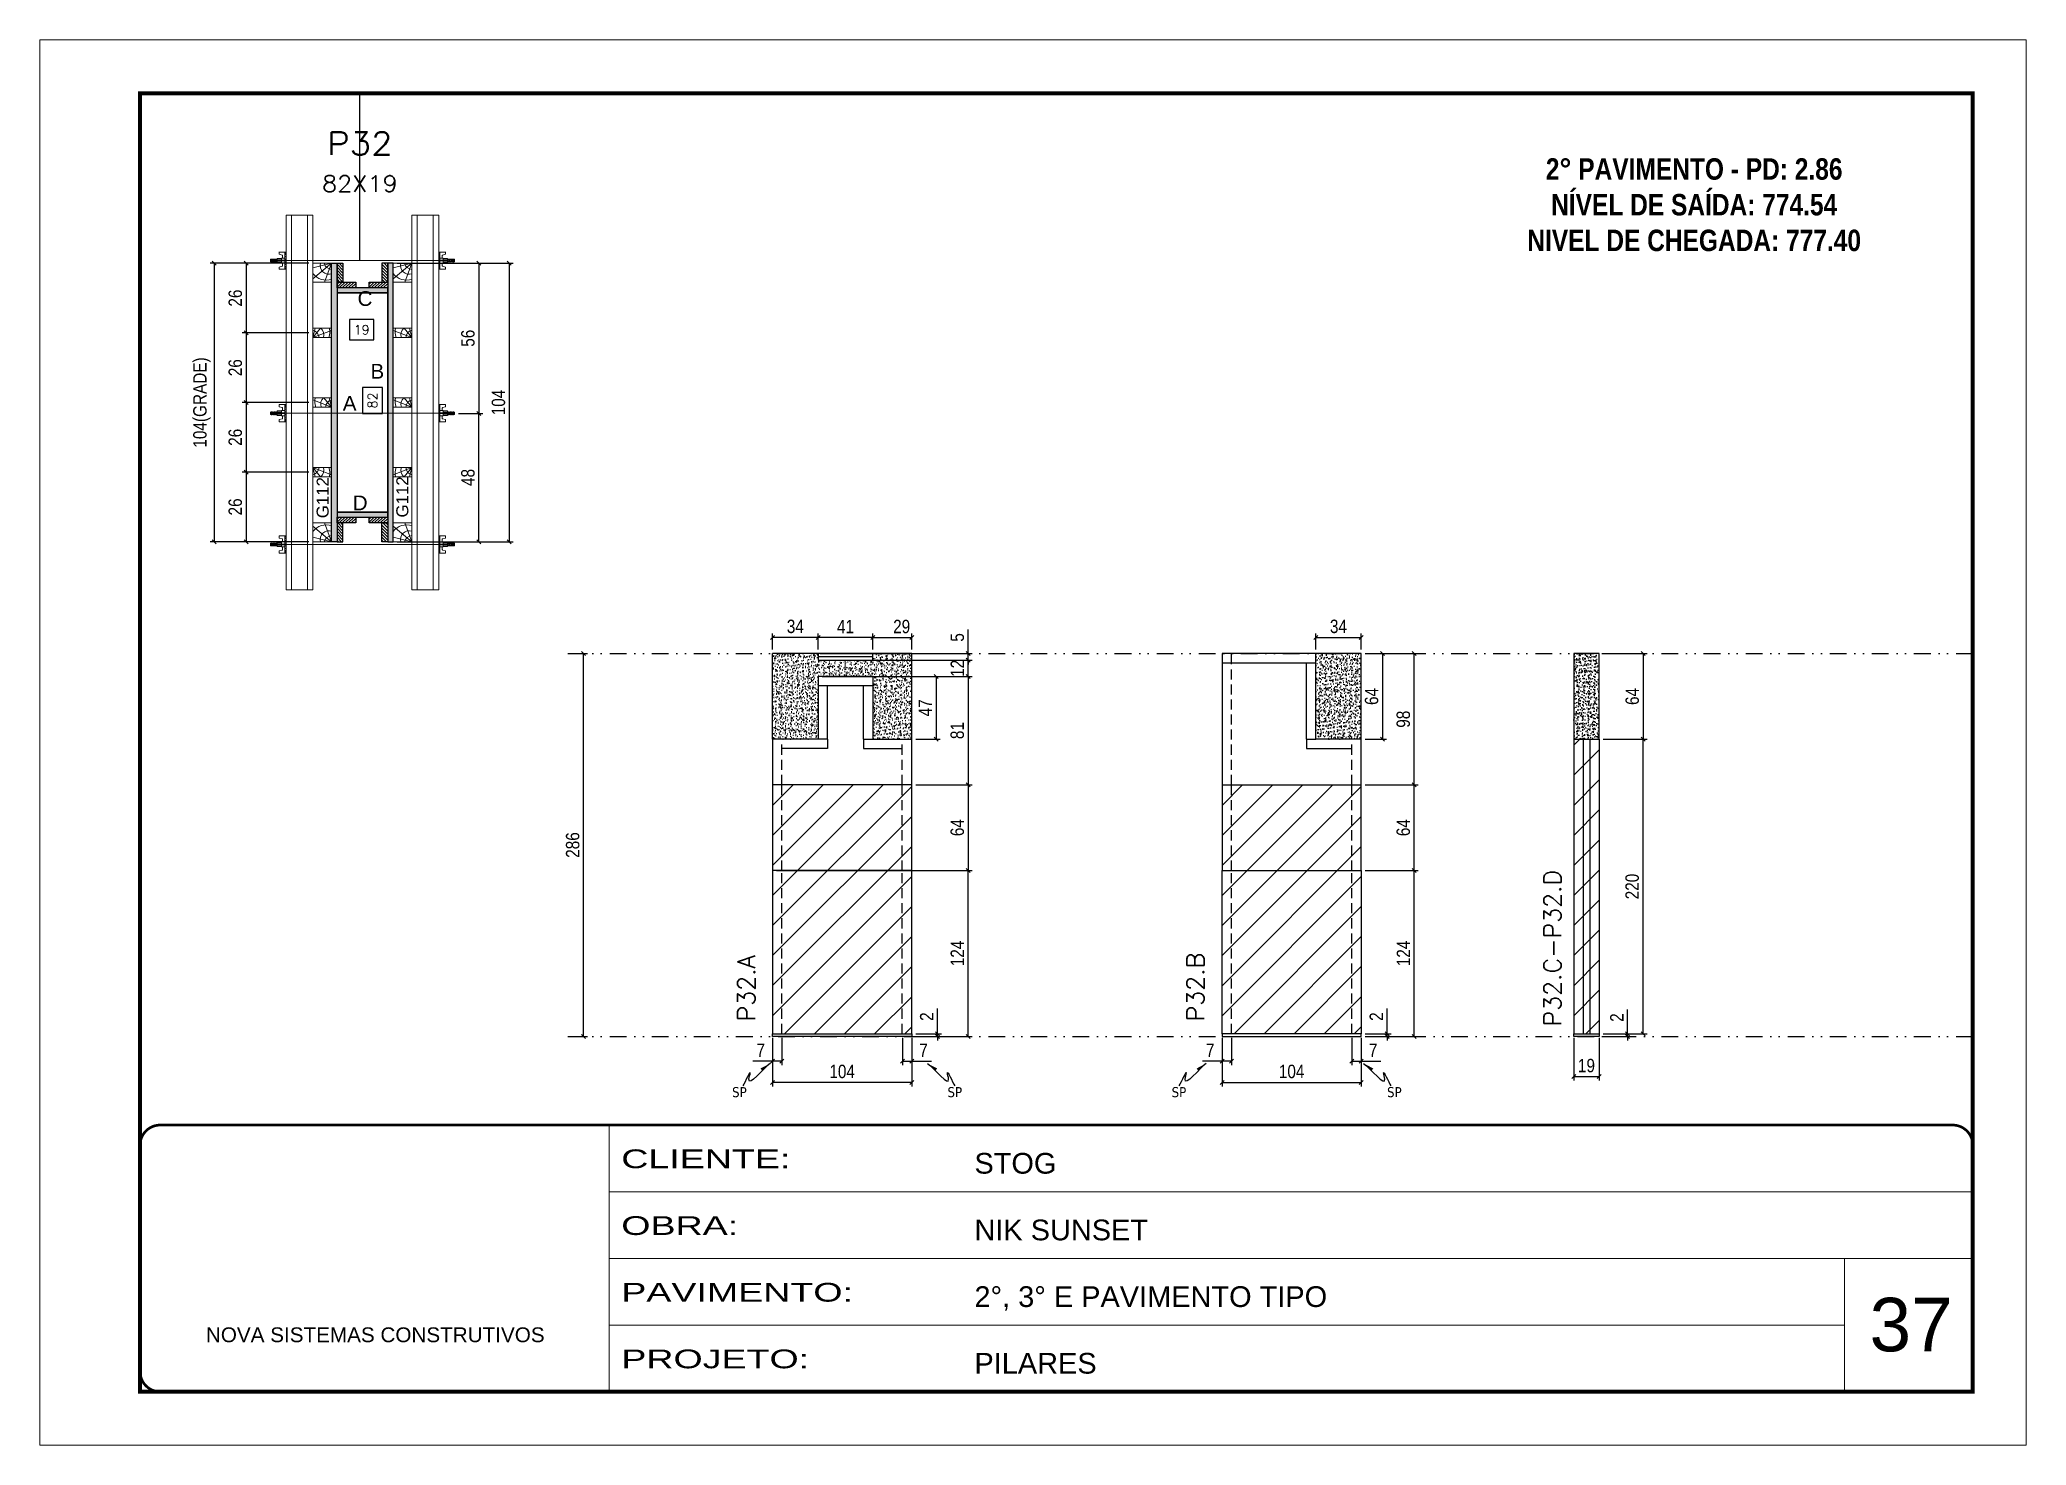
# Model space of a CAD drawing. Extents: x 808 to 7089, y -98 to 17032.
# Drawn here: x 808 to 2293, y 5645 to 6695 of the extents above; entities that cross this region are included whole.
import ezdxf
from ezdxf.enums import TextEntityAlignment as Align

# ---------------------------------------------------------------- set-up
doc = ezdxf.new("R2010")
doc.units = 0
for name, pattern in [('CONTINUO', [0]), ('DASHED', [0.75, 0.5, -0.25]), ('DIVIDE2', [0.625, 0.25, -0.125, 0, -0.125, 0, -0.125]), ('HIDDEN', [0.375, 0.25, -0.125])]:
    doc.linetypes.add(name, pattern=pattern)
for name, color, linetype, lineweight in [('CARIMBO', 255, 'Continuous', 9), ('Folhas', 255, 'Continuous', 9), ('Hachura', 251, 'Continuous', 9), ('Madeira', 126, 'Continuous', 18), ('Perfil Metálico', 224, 'Continuous', 18), ('REAPROVEITAMENTO', 251, 'Continuous', 9), ('SARRAFO DE PRESSAO', 251, 'DASHED', 9), ('Texto Seção', 7, 'Continuous', 15)]:
    doc.layers.add(name, color=color, linetype=linetype, lineweight=lineweight)
for name, color, linetype in [('CHAPA', 1, 'Continuous'), ('COTA', 241, 'Continuous'), ('Cota Seção (2x)', 241, 'Continuous'), ('MEIO_PONT', 93, 'Continuous'), ('NOMENCLATURA', 7, 'Continuous'), ('Nível', 160, 'Continuous'), ('Painéis', 200, 'Continuous'), ('SARR_2.2x7', 40, 'Continuous'), ('SARR_EDITAR', 141, 'Continuous'), ('SARRAFO', 251, 'Continuous'), ('Sarrafo de Pressão', 42, 'HIDDEN'), ('texto', 7, 'Continuous'), ('Texto de Titulo', 7, 'Continuous'), ('Texto Qtd Sarr', 242, 'Continuous'), ('TEXTO_GERAL', 7, 'Continuous')]:
    doc.layers.add(name, color=color, linetype=linetype)
doc.styles.add('ARIAL', font='arial.ttf')
doc.styles.add('COTA TECNICA', font='techl___.ttf', dxfattribs={"height": 10})
doc.styles.add('COTA TECNICA 2X', font='techl___.ttf', dxfattribs={"height": 10})
doc.styles.add('COTA TECNICA-50', font='techl___.ttf', dxfattribs={"height": 10})
doc.styles.add('REGUA-120', font='ROMANS.shx', dxfattribs={"height": 15})
doc.styles.add('ROMANC', font='techb___.ttf', dxfattribs={"height": 2.5})
doc.styles.add('ROMANS', font='romans.shx')
doc.styles.add('SANSSERIF', font='sas_____.pfb')
doc.styles.get("Standard").update_dxf_attribs({"font": 'arial.ttf'})
doc.styles.add('Tecnologia', font='')
doc.styles.get('Tecnologia').set_extended_font_data('Forgotten Futurist')
doc.dimstyles.new('COTA PAINEL-50', dxfattribs={"dimtxt": 10, "dimasz": 3, "dimexe": 3, "dimexo": 3, "dimgap": 3, "dimtad": 1, "dimdec": 1, "dimzin": 12, "dimdsep": 46, "dimtxsty": 'COTA TECNICA-50', "dimblk1": 'OBLIQUE', "dimblk2": 'OBLIQUE', "dimsah": 1, "dimcen": 0.9, "dimclrd": 4, "dimclre": 4, "dimclrt": 240, "dimadec": 1, "dimazin": 3, "dimtfac": 1, "dimtdec": 1, "dimtmove": 0, "dimatfit": 3, "dimfxl": 1, "dimtolj": 1, "dimtzin": 12, "dimarcsym": 0})
doc.dimstyles.new('PAINEL', dxfattribs={"dimtxt": 10, "dimasz": 3, "dimexe": 3, "dimexo": 3, "dimgap": 3, "dimtad": 1, "dimdec": 1, "dimzin": 12, "dimdsep": 46, "dimtxsty": 'COTA TECNICA', "dimblk1": 'OBLIQUE', "dimblk2": 'OBLIQUE', "dimsah": 1, "dimcen": 0.9, "dimclrd": 4, "dimclre": 4, "dimclrt": 240, "dimadec": 1, "dimazin": 3, "dimtfac": 1, "dimtdec": 1, "dimtmove": 0, "dimatfit": 3, "dimfxl": 1, "dimtolj": 1, "dimtzin": 12, "dimarcsym": 0})
doc.dimstyles.new('SECAO PILAR', dxfattribs={"dimtxt": 10, "dimasz": 3, "dimexe": 3, "dimexo": 3, "dimgap": 3, "dimtad": 1, "dimdec": 1, "dimlfac": 0.5, "dimzin": 12, "dimdsep": 46, "dimtxsty": 'COTA TECNICA 2X', "dimblk1": 'OBLIQUE', "dimblk2": 'OBLIQUE', "dimsah": 1, "dimcen": 0.9, "dimclrd": 256, "dimclre": 256, "dimclrt": 256, "dimadec": 1, "dimazin": 3, "dimtfac": 1, "dimtdec": 1, "dimtmove": 0, "dimatfit": 3, "dimfxl": 1, "dimtolj": 1, "dimtzin": 12, "dimarcsym": 0})
doc.dimstyles.new('SECÇÃO 2', dxfattribs={"dimtxt": 7, "dimasz": 6, "dimexe": 0.18, "dimexo": 2, "dimgap": -4, "dimtad": 3, "dimdec": 1, "dimlfac": 0.5, "dimzin": 12, "dimdsep": 46, "dimtxsty": 'ROMANS', "dimblk": 'ARCHTICK', "dimcen": 0.09, "dimse1": 1, "dimse2": 1, "dimsd1": 1, "dimsd2": 1, "dimclrd": 180, "dimclre": 5, "dimclrt": 1, "dimadec": 0, "dimazin": 3, "dimtfac": 1, "dimtdec": 1, "dimtofl": 0, "dimtmove": 0, "dimatfit": 3, "dimldrblk": 'ARCHTICK', "dimfxl": 1, "dimtolj": 1, "dimtzin": 0, "dimarcsym": 0})
doc.dimstyles.get("Standard").update_dxf_attribs({"dimtxt": 0.18, "dimasz": 0.18, "dimexe": 0.18, "dimexo": 0.0625, "dimgap": 0.09, "dimtad": 0, "dimtih": 1, "dimtoh": 1, "dimdec": 4, "dimzin": 0, "dimdsep": 46, "dimtxsty": 'Standard', "dimcen": 0.09, "dimadec": 0, "dimazin": 0, "dimtfac": 1, "dimtdec": 4, "dimtofl": 0, "dimtmove": 0, "dimatfit": 3, "dimfxl": 1, "dimtolj": 1, "dimtzin": 0, "dimarcsym": 0})
pattern_1 = [(135, (-21861.0176, 15823.2512), (-1.12253202, -1.12253202), [])]
pattern_2 = [(135, (-21861.0176, 15652.2512), (-1.12253202, -1.12253202), [])]

msp = doc.modelspace()

# ---------------------------------------------------------------- texts
at = {"layer": 'CARIMBO', "style": 'ARIAL'}
msp.add_text('37', height=40, dxfattribs=at).set_placement((2176.03, 5715.45))
at = {"layer": 'NOMENCLATURA', "color": 2, "insert": (2044.91, 6633.44), "char_height": 16, "attachment_point": 2, "style": 'ROMANC'}
msp.add_mtext_dynamic_manual_height_columns('\\P2° PAVIMENTO - PD: 2.86\\PNÍVEL DE SAÍDA: 774.54\\PNIVEL DE CHEGADA: 777.40', width=328.3607, gutter_width=1, heights=[0], dxfattribs=at)
at = {"layer": 'texto', "color": 0, "char_height": 7.5, "attachment_point": 5}
for insert in [(1331.2, 5909.04), (1492.22, 5909.04), (1659.76, 5909.04), (1820.79, 5909.04)]:
    msp.add_mtext('{\\fTahoma|b0|i0|c0|p34;\\C4;SP}', dxfattribs=dict(at, insert=insert))
at = {"layer": 'Texto Seção', "char_height": 13, "width": 285.3299, "attachment_point": 7, "rotation": 90, "style": 'REGUA-120'}
for s, insert in [('P32.C-P32.D', (1945.46, 5958.13)), ('P32.A', (1342.88, 5961.97)), ('P32.B', (1678.54, 5961.97))]:
    msp.add_mtext(s, dxfattribs=dict(at, insert=insert))
at = {"layer": 'TEXTO_GERAL', "style": 'ARIAL'}
for s, p in [('C', (1051.32, 6501.97)), ('B', (1060.56, 6447.66)), ('A', (1039.85, 6423.75)), ('D', (1047.72, 6349.3))]:
    msp.add_text(s, height=11, dxfattribs=at).set_placement(p, align=Align.MIDDLE_CENTER)
at = {"layer": 'TEXTO_GERAL', "color": 0, "linetype": 'Continuous', "style": 'SANSSERIF'}
for p in [(1019.66, 6337.85), (1079.22, 6338.39)]:
    msp.add_text('G112', height=9, rotation=90, dxfattribs=at).set_placement(p, align=Align.MIDDLE_LEFT)

# ---------------------------------------------------------------- blocks, each defined once
blk = doc.blocks.new('9999999999')
at = {"color": 30, "linetype": 'CONTINUO'}
for p, q in [((98564.6, 34230.2), (98564.6, 34429.4)), ((98564.6, 34379.6), (99584, 34379.6)), ((98564.6, 34329.8), (99488, 34329.8)), ((99584, 34329.8), (99488, 34329.8)), ((99488, 34329.8), (99488, 34230.2)), ((98564.6, 34280), (99488, 34280))]:
    blk.add_line(p, q, dxfattribs=at)
at = {"color": 30, "linetype": 'CONTINUO', "const_width": 2}
blk.add_lwpolyline([(99584, 34230.2), (99584, 34414.4, 0.414214), (99569, 34429.4), (98229, 34429.4, 0.414214), (98214, 34414.4), (98214, 34245.2, 0.414214), (98229, 34230.2), (99584, 34230.2)], format="xyb", dxfattribs=at)
at = {"layer": 'Folhas'}
blk.add_lwpolyline([(98139, 34190.2), (99624, 34190.2), (99624, 35240.2), (98139, 35240.2)], close=True, dxfattribs=at)
at = {"layer": 'Folhas', "color": 30, "const_width": 3}
blk.add_lwpolyline([(98214, 34230.2), (99584, 34230.2), (99584, 35200.2), (98214, 35200.2)], close=True, dxfattribs=at)
at = {"color": 7, "linetype": 'Continuous', "ltscale": 5, "style": 'ARIAL'}
for s, height, p in [('STOG', 15.48, (98837.7, 34393.1)), ('NIK SUNSET', 15.48, (98837.7, 34343.3)), ('2°, 3° E PAVIMENTO TIPO', 15.483, (98837.7, 34293.5)), ('NOVA SISTEMAS CONSTRUTIVOS', 11.059, (98263.2, 34267.2)), ('PILARES', 15.48, (98837.7, 34243.7))]:
    blk.add_text(s, height=height, dxfattribs=at).set_placement(p)
at = {"layer": 'Folhas', "color": 7, "style": 'Tecnologia', "width": 1.5}
for s, p in [('CLIENTE:', (98573.7, 34397.2)), ('OBRA:', (98573.7, 34347.3)), ('PAVIMENTO:', (98573.7, 34297.5)), ('PROJETO:', (98573.7, 34247.7))]:
    blk.add_text(s, height=14, dxfattribs=at).set_placement(p)
blk = doc.blocks.new('*D683')
at = {"layer": 'Cota Seção (2x)', "color": 180, "lineweight": -2, "transparency": 16777216}
for p, q in [((1064.4, 6435.5), (1049.4, 6435.5)), ((1049.4, 6435.5), (1049.4, 6416.1)), ((1064.4, 6416.1), (1064.4, 6435.5)), ((1049.4, 6416.1), (1064.4, 6416.1))]:
    blk.add_line(p, q, dxfattribs=at)
at = {"layer": 'Defpoints', "color": 0, "transparency": 16777216}
for p in [(1030.4, 6506.3), (1030.4, 6342.3), (1068.4, 6342.3)]:
    blk.add_point(p, dxfattribs=at)
at = {"layer": 'Cota Seção (2x)', "color": 1, "transparency": 16777216, "insert": (1056.9, 6425.8), "char_height": 7, "attachment_point": 5, "rotation": 90, "style": 'ROMANS'}
blk.add_mtext('\\A1;82', dxfattribs=at)
blk = doc.blocks.new('_ArchTick')
at = {"color": 0, "linetype": 'ByBlock', "const_width": 0.15}
blk.add_lwpolyline([(-0.5, -0.5), (0.5, 0.5)], dxfattribs=at)
blk = doc.blocks.new('_Oblique')
at = {"color": 0, "linetype": 'ByBlock', "lineweight": -2}
blk.add_line((-0.5, -0.5), (0.5, 0.5), dxfattribs=at)
blk = doc.blocks.new('*D684')
at = {"layer": 'Cota Seção (2x)', "lineweight": -2, "transparency": 16777216}
for p, q in [((1075.4, 6528.3), (1162.2, 6528.3)), ((1159.2, 6528.3), (1159.2, 6320.3)), ((1075.4, 6320.3), (1162.2, 6320.3))]:
    blk.add_line(p, q, dxfattribs=at)
at = {"layer": 'Defpoints', "color": 0, "transparency": 16777216}
for p in [(1072.4, 6528.3), (1072.4, 6320.3), (1159.2, 6320.3)]:
    blk.add_point(p, dxfattribs=at)
at = {"layer": 'Cota Seção (2x)', "lineweight": -2, "transparency": 16777216, "xscale": 3, "yscale": 3, "zscale": 3}
for p, rotation in [((1159.2, 6528.3), 90), ((1159.2, 6320.3), 270)]:
    blk.add_blockref('_Oblique', p, dxfattribs=dict(at, rotation=rotation))
at = {"layer": 'Cota Seção (2x)', "transparency": 16777216, "insert": (1151.1, 6424.3), "char_height": 10, "attachment_point": 5, "rotation": 90, "style": 'COTA TECNICA 2X'}
blk.add_mtext('\\A1;104', dxfattribs=at)
blk = doc.blocks.new('*D685')
at = {"layer": 'Cota Seção (2x)', "lineweight": -2, "transparency": 16777216}
for p, q in [((1109.4, 6528.3), (1139.4, 6528.3)), ((1136.4, 6528.3), (1136.4, 6416.2)), ((1121.2, 6416.2), (1139.4, 6416.2))]:
    blk.add_line(p, q, dxfattribs=at)
at = {"layer": 'Defpoints', "color": 0, "transparency": 16777216}
for p in [(1106.4, 6528.3), (1118.2, 6416.2), (1136.4, 6416.2)]:
    blk.add_point(p, dxfattribs=at)
at = {"layer": 'Cota Seção (2x)', "lineweight": -2, "transparency": 16777216, "xscale": 3, "yscale": 3, "zscale": 3}
for p, rotation in [((1136.4, 6528.3), 90), ((1136.4, 6416.2), 270)]:
    blk.add_blockref('_Oblique', p, dxfattribs=dict(at, rotation=rotation))
at = {"layer": 'Cota Seção (2x)', "transparency": 16777216, "insert": (1128.3, 6472.3), "char_height": 10, "attachment_point": 5, "rotation": 90, "style": 'COTA TECNICA 2X'}
blk.add_mtext('\\A1;56', dxfattribs=at)
blk = doc.blocks.new('*D686')
at = {"layer": 'Cota Seção (2x)', "lineweight": -2, "transparency": 16777216}
for p, q in [((1121.2, 6416.2), (1139.4, 6416.2)), ((1136.4, 6320.3), (1136.4, 6416.2)), ((1109.4, 6320.3), (1139.4, 6320.3))]:
    blk.add_line(p, q, dxfattribs=at)
at = {"layer": 'Defpoints', "color": 0, "transparency": 16777216}
for p in [(1118.2, 6416.2), (1136.4, 6416.2), (1106.4, 6320.3)]:
    blk.add_point(p, dxfattribs=at)
at = {"layer": 'Cota Seção (2x)', "lineweight": -2, "transparency": 16777216, "xscale": 3, "yscale": 3, "zscale": 3}
for p, rotation in [((1136.4, 6416.2), 90), ((1136.4, 6320.3), 270)]:
    blk.add_blockref('_Oblique', p, dxfattribs=dict(at, rotation=rotation))
at = {"layer": 'Cota Seção (2x)', "transparency": 16777216, "insert": (1128.3, 6368.3), "char_height": 10, "attachment_point": 5, "rotation": 90, "style": 'COTA TECNICA 2X'}
blk.add_mtext('\\A1;48', dxfattribs=at)
blk = doc.blocks.new('*D687')
at = {"layer": 'Cota Seção (2x)', "color": 180, "lineweight": -2, "transparency": 16777216}
for p, q in [((1057.8, 6486.2), (1039.8, 6486.2)), ((1039.8, 6486.2), (1039.8, 6471.2)), ((1057.8, 6471.2), (1057.8, 6486.2)), ((1039.8, 6471.2), (1057.8, 6471.2))]:
    blk.add_line(p, q, dxfattribs=at)
at = {"layer": 'Defpoints', "color": 0, "transparency": 16777216}
for p in [(1030.4, 6506.3), (1068.4, 6506.3), (1068.4, 6467.2)]:
    blk.add_point(p, dxfattribs=at)
at = {"layer": 'Cota Seção (2x)', "color": 1, "transparency": 16777216, "insert": (1048.8, 6478.7), "char_height": 7, "attachment_point": 5, "style": 'ROMANS'}
blk.add_mtext('\\A1;19', dxfattribs=at)
blk = doc.blocks.new('titulo1')
at = {"layer": 'Defpoints', "color": 252, "linetype": 'HIDDEN', "ltscale": 2}
blk.add_line((0, 0), (0, 125), dxfattribs=at)
at = {"layer": 'Defpoints', "style": 'ROMANS', "oblique": 15}
blk.add_attdef('FOLHA', text='', height=10, dxfattribs=at).set_placement((0, 15.6), align=Align.MIDDLE_CENTER)
at = {"layer": 'Texto Qtd Sarr', "color": 3, "style": 'ROMANS', "oblique": 15}
for tag, height, p in [('TITULO', 17, (0, 71.4)), ('SEÇÃO', 12, (0, 41.5))]:
    blk.add_attdef(tag, text='', height=height, dxfattribs=at).set_placement(p, align=Align.MIDDLE_CENTER)
blk = doc.blocks.new('PONTALETE')
at = {"layer": 'Madeira'}
for q in [(2.71, 7), (7, 5.76), (7, 1.74)]:
    blk.add_line((0, 0), q, dxfattribs=at)
blk.add_lwpolyline([(0, 0), (7, 0), (7, 7), (0, 7)], close=True, dxfattribs=at)
for centre, radius, start, end in [((2.04, 0.06), 6.23, 37.28179, 109.09128), ((1.09, 0.9), 3.19, 343.60304, 109.98471), ((-0.21, -0.78), 3.09, 14.63219, 86.0383)]:
    blk.add_arc(centre, radius, start, end, dxfattribs=at)
blk = doc.blocks.new('*D688')
at = {"layer": 'Cota Seção (2x)', "lineweight": -2, "transparency": 16777216}
for p, q in [((1009.4, 6528.3), (935.6, 6528.3)), ((938.6, 6528.3), (938.6, 6320.3)), ((1009.4, 6320.3), (935.6, 6320.3))]:
    blk.add_line(p, q, dxfattribs=at)
at = {"layer": 'Defpoints', "color": 0, "transparency": 16777216}
for p in [(1012.4, 6528.3), (938.6, 6320.3), (1012.4, 6320.3)]:
    blk.add_point(p, dxfattribs=at)
at = {"layer": 'Cota Seção (2x)', "lineweight": -2, "transparency": 16777216, "xscale": 3, "yscale": 3, "zscale": 3}
for p, rotation in [((938.6, 6528.3), 90), ((938.6, 6320.3), 270)]:
    blk.add_blockref('_Oblique', p, dxfattribs=dict(at, rotation=rotation))
at = {"layer": 'Cota Seção (2x)', "transparency": 16777216, "insert": (929.4, 6424.3), "char_height": 10, "attachment_point": 5, "rotation": 90, "style": 'COTA TECNICA 2X'}
blk.add_mtext('\\A1;104(GRADE)', dxfattribs=at)
blk = doc.blocks.new('*D689')
at = {"layer": 'Cota Seção (2x)', "lineweight": -2, "transparency": 16777216}
for p, q in [((1009.4, 6372.3), (959.5, 6372.3)), ((962.5, 6372.3), (962.5, 6320.3)), ((1009.4, 6320.3), (959.5, 6320.3))]:
    blk.add_line(p, q, dxfattribs=at)
at = {"layer": 'Defpoints', "color": 0, "transparency": 16777216}
for p in [(1012.4, 6372.3), (962.5, 6320.3), (1012.4, 6320.3)]:
    blk.add_point(p, dxfattribs=at)
at = {"layer": 'Cota Seção (2x)', "lineweight": -2, "transparency": 16777216, "xscale": 3, "yscale": 3, "zscale": 3}
for p, rotation in [((962.5, 6372.3), 90), ((962.5, 6320.3), 270)]:
    blk.add_blockref('_Oblique', p, dxfattribs=dict(at, rotation=rotation))
at = {"layer": 'Cota Seção (2x)', "transparency": 16777216, "insert": (954.4, 6346.3), "char_height": 10, "attachment_point": 5, "rotation": 90, "style": 'COTA TECNICA 2X'}
blk.add_mtext('\\A1;26', dxfattribs=at)
blk = doc.blocks.new('MEIO PONTALETE')
at = {"layer": 'Madeira'}
for q in [(2.71, 7), (3.5, 2.88), (3.5, 0.87)]:
    blk.add_line((0, 0), q, dxfattribs=at)
blk.add_lwpolyline([(0, 0), (3.5, 0), (3.5, 7), (0, 7)], close=True, dxfattribs=at)
for centre, radius, start, end in [((2.04, 0.06), 6.23, 76.44987, 109.09128), ((1.09, 0.9), 3.19, 40.90626, 109.98471), ((-0.21, -0.78), 3.09, 14.63219, 86.0383)]:
    blk.add_arc(centre, radius, start, end, dxfattribs=at)
blk = doc.blocks.new('C')
at = {"layer": 'Hachura', "color": 0}
for p, q in [((0, 3.22), (0, -3.22)), ((0.45, 3.22), (0, 3.22)), ((0.46, 3.16), (0, 3.16)), ((0.46, 3.05), (0, 3.05)), ((0.46, 2.88), (0, 2.88)), ((0, 2.75), (0, -1.16)), ((0.46, 2.65), (0, 2.65)), ((0.46, 2.23), (0, 2.23)), ((0.46, 1.51), (0, 1.51)), ((0.39, 0.49), (0.17, 0.49)), ((0.45, -3.23), (0.45, 3.22)), ((0.45, 3.22), (2.58, 3.22)), ((1.74, 0.97), (0.45, 0.97)), ((1.45, 0.1), (0.45, 0.1)), ((1.35, 1.94), (1.35, 0.96)), ((2.58, 2.39), (1.47, 2.09)), ((1.74, -0.97), (1.74, 0.97)), ((1.74, 0.97), (1.74, 0.84)), ((1.74, 0.97), (1.74, 0.84)), ((1.74, 0.84), (3.35, 0.84)), ((3.35, 0.45), (1.74, 0.45)), ((2.58, 3.22), (2.58, 2.39)), ((3.32, 0.84), (3.32, -0.84)), ((3.35, 0.84), (3.35, -0.84)), ((3.68, 0.45), (3.35, 0.45)), ((3.84, -0.52), (3.35, 0.45)), ((3.35, 0.06), (3.67, -0.57)), ((3.68, 0.45), (4.16, -0.52)), ((3.72, 0.5), (4.25, -0.57)), ((4.37, -0.55), (3.83, 0.53)), ((4.15, 0.45), (3.93, 0.45)), ((4.42, -0.52), (3.93, 0.45)), ((4.15, 0.45), (4.26, 0.45)), ((4.26, 0.45), (4.74, -0.52)), ((4.3, 0.5), (4.83, -0.57)), ((4.95, -0.55), (4.41, 0.53)), ((4.51, 0.45), (4.84, 0.45)), ((5, -0.52), (4.51, 0.45)), ((4.84, 0.45), (5.32, -0.52)), ((4.88, 0.5), (5.41, -0.57)), ((5.53, -0.55), (4.99, 0.53)), ((5.58, -0.52), (5.09, 0.45)), ((5.42, 0.45), (5.09, 0.45)), ((5.58, -0.52), (5.09, 0.45)), ((5.42, 0.45), (5.74, -0.19)), ((5.46, 0.5), (5.74, -0.07)), ((5.74, 0.19), (5.57, 0.53)), ((5.74, 0.32), (5.68, 0.45)), ((5.68, 0.45), (5.74, 0.45)), ((5.74, 0.45), (5.9, 0.29)), ((5.74, 0.45), (5.74, -0.52)), ((5.9, -0.36), (5.9, 0.29)), ((0.45, 0), (0, 0)), ((0.46, -1.52), (0, -1.52)), ((0.46, -2.23), (0, -2.23)), ((0.46, -2.65), (0, -2.65)), ((0.46, -2.88), (0, -2.88)), ((0.46, -3.05), (0, -3.05)), ((0.46, -3.16), (0, -3.16)), ((0, -3.22), (2.57, -3.22)), ((0.08, -0.48), (0.29, -0.48)), ((0.29, -0.48), (0.4, -0.48)), ((0.45, 0), (0.45, -0.97)), ((0.45, -0.16), (1.45, -0.16)), ((0.45, -0.65), (0.45, -0.32)), ((0.45, -3.23), (0.45, -0.65)), ((0.45, -0.97), (1.74, -0.97)), ((1.35, -1.94), (1.35, -0.97)), ((2.58, -2.39), (1.47, -2.1)), ((3.35, -0.32), (1.74, -0.32)), ((3.35, -0.84), (1.74, -0.84)), ((2.58, -3.23), (2.58, -2.39)), ((3.35, -0.07), (3.58, -0.52)), ((3.35, -0.52), (3.58, -0.52)), ((3.84, -0.52), (4.16, -0.52)), ((4.42, -0.52), (4.74, -0.52)), ((4.63, -0.52), (4.74, -0.52)), ((5, -0.52), (5.32, -0.52)), ((5.58, -0.52), (5.74, -0.52)), ((5.74, -0.52), (5.9, -0.36)), ((5.74, -0.52), (5.74, -0.52))]:
    blk.add_line(p, q, dxfattribs=at)
for centre, radius, start, end in [((1.52, 1.94), 0.161, 104.74356, 180), ((1.44, -0.03), 0.129, 272.69497, 87.30503), ((3.81, 0.39), 0.143, 25.56881, 154.43119), ((4.39, 0.39), 0.143, 25.56881, 154.43119), ((4.97, 0.39), 0.143, 25.56881, 154.43119), ((5.55, 0.39), 0.143, 25.56881, 154.43119), ((0.17, -0.37), 0.174, 221.74404, 317.85924), ((1.52, -1.94), 0.161, 180, 255.25644), ((3.71, -0.4), 0.174, 222.14076, 318.25596), ((4.29, -0.4), 0.174, 222.14076, 318.25596), ((4.87, -0.4), 0.174, 222.14076, 318.25596), ((5.45, -0.4), 0.174, 222.14076, 318.25596), ((5.61, -0.4), 0.174, 317.85924, 318.25596)]:
    blk.add_arc(centre, radius, start, end, dxfattribs=at)
blk = doc.blocks.new('*D690')
at = {"layer": 'Cota Seção (2x)', "lineweight": -2, "transparency": 16777216}
for p, q in [((1009.4, 6528.3), (959.5, 6528.3)), ((962.5, 6528.3), (962.5, 6476.3)), ((1009.4, 6476.3), (959.5, 6476.3))]:
    blk.add_line(p, q, dxfattribs=at)
at = {"layer": 'Defpoints', "color": 0, "transparency": 16777216}
for p in [(1012.4, 6528.3), (962.5, 6476.3), (1012.4, 6476.3)]:
    blk.add_point(p, dxfattribs=at)
at = {"layer": 'Cota Seção (2x)', "lineweight": -2, "transparency": 16777216, "xscale": 3, "yscale": 3, "zscale": 3}
for p, rotation in [((962.5, 6528.3), 90), ((962.5, 6476.3), 270)]:
    blk.add_blockref('_Oblique', p, dxfattribs=dict(at, rotation=rotation))
at = {"layer": 'Cota Seção (2x)', "transparency": 16777216, "insert": (954.4, 6502.3), "char_height": 10, "attachment_point": 5, "rotation": 90, "style": 'COTA TECNICA 2X'}
blk.add_mtext('\\A1;26', dxfattribs=at)
blk = doc.blocks.new('*D691')
at = {"layer": 'Cota Seção (2x)', "lineweight": -2, "transparency": 16777216}
for p, q in [((1009.4, 6476.3), (959.5, 6476.3)), ((962.5, 6476.3), (962.5, 6424.3)), ((1009.4, 6424.3), (959.5, 6424.3))]:
    blk.add_line(p, q, dxfattribs=at)
at = {"layer": 'Defpoints', "color": 0, "transparency": 16777216}
for p in [(1012.4, 6476.3), (962.5, 6424.3), (1012.4, 6424.3)]:
    blk.add_point(p, dxfattribs=at)
at = {"layer": 'Cota Seção (2x)', "lineweight": -2, "transparency": 16777216, "xscale": 3, "yscale": 3, "zscale": 3}
for p, rotation in [((962.5, 6476.3), 90), ((962.5, 6424.3), 270)]:
    blk.add_blockref('_Oblique', p, dxfattribs=dict(at, rotation=rotation))
at = {"layer": 'Cota Seção (2x)', "transparency": 16777216, "insert": (954.4, 6450.3), "char_height": 10, "attachment_point": 5, "rotation": 90, "style": 'COTA TECNICA 2X'}
blk.add_mtext('\\A1;26', dxfattribs=at)
blk = doc.blocks.new('*D1731')
at = {"layer": 'Cota Seção (2x)', "lineweight": -2, "transparency": 16777216}
for p, q in [((1009.4, 6424.3), (959.5, 6424.3)), ((962.5, 6424.3), (962.5, 6372.3)), ((1009.4, 6372.3), (959.5, 6372.3))]:
    blk.add_line(p, q, dxfattribs=at)
at = {"layer": 'Defpoints', "color": 0, "transparency": 16777216}
for p in [(1012.4, 6424.3), (962.5, 6372.3), (1012.4, 6372.3)]:
    blk.add_point(p, dxfattribs=at)
at = {"layer": 'Cota Seção (2x)', "lineweight": -2, "transparency": 16777216, "xscale": 3, "yscale": 3, "zscale": 3}
for p, rotation in [((962.5, 6424.3), 90), ((962.5, 6372.3), 270)]:
    blk.add_blockref('_Oblique', p, dxfattribs=dict(at, rotation=rotation))
at = {"layer": 'Cota Seção (2x)', "transparency": 16777216, "insert": (954.4, 6398.3), "char_height": 10, "attachment_point": 5, "rotation": 90, "style": 'COTA TECNICA 2X'}
blk.add_mtext('\\A1;26', dxfattribs=at)
blk = doc.blocks.new('*D1732')
at = {"layer": 'COTA', "color": 4, "lineweight": -2, "transparency": 16777216}
for p, q in [((1205.8, 6236.7), (1217.7, 6236.7)), ((1214.7, 5950.7), (1214.7, 6236.7)), ((1205.8, 5950.7), (1217.7, 5950.7))]:
    blk.add_line(p, q, dxfattribs=at)
at = {"layer": 'Defpoints', "color": 0, "transparency": 16777216}
for p in [(1202.8, 6236.7), (1214.7, 6236.7), (1202.8, 5950.7)]:
    blk.add_point(p, dxfattribs=at)
at = {"layer": 'COTA', "color": 4, "lineweight": -2, "transparency": 16777216, "xscale": 3, "yscale": 3, "zscale": 3}
for p, rotation in [((1214.7, 6236.7), 90), ((1214.7, 5950.7), 270)]:
    blk.add_blockref('_Oblique', p, dxfattribs=dict(at, rotation=rotation))
at = {"layer": 'COTA', "color": 240, "transparency": 16777216, "insert": (1206.6, 6093.7), "char_height": 10, "attachment_point": 5, "rotation": 90, "style": 'COTA TECNICA-50'}
blk.add_mtext('\\A1;286', dxfattribs=at)
blk = doc.blocks.new('*D692')
at = {"layer": 'COTA', "color": 4, "lineweight": -2, "transparency": 16777216}
for p, q in [((1954.9, 5949.7), (1954.9, 5917.8)), ((1973.9, 5949.7), (1973.9, 5917.8)), ((1954.9, 5920.8), (1973.9, 5920.8))]:
    blk.add_line(p, q, dxfattribs=at)
at = {"layer": 'Defpoints', "color": 0, "transparency": 16777216}
for p in [(1954.9, 5952.7), (1973.9, 5952.7), (1973.9, 5920.8)]:
    blk.add_point(p, dxfattribs=at)
at = {"layer": 'COTA', "color": 4, "lineweight": -2, "transparency": 16777216, "xscale": 3, "yscale": 3, "zscale": 3, "rotation": 180}
blk.add_blockref('_Oblique', (1954.9, 5920.8), dxfattribs=at)
at = {"layer": 'COTA', "color": 4, "lineweight": -2, "transparency": 16777216, "xscale": 3, "yscale": 3, "zscale": 3}
blk.add_blockref('_Oblique', (1973.9, 5920.8), dxfattribs=at)
at = {"layer": 'COTA', "color": 240, "transparency": 16777216, "insert": (1964.4, 5928.9), "char_height": 10, "attachment_point": 5, "style": 'COTA TECNICA'}
blk.add_mtext('\\A1;19', dxfattribs=at)
blk = doc.blocks.new('*D693')
at = {"layer": 'COTA', "color": 4, "lineweight": -2, "transparency": 16777216}
for p, q in [((1976.9, 6172.7), (2009.7, 6172.7)), ((2006.7, 5952.7), (2006.7, 6172.7)), ((1976.9, 5952.7), (2009.7, 5952.7))]:
    blk.add_line(p, q, dxfattribs=at)
at = {"layer": 'Defpoints', "color": 0, "transparency": 16777216}
for p in [(1973.9, 6172.7), (2006.7, 6172.7), (1973.9, 5952.7)]:
    blk.add_point(p, dxfattribs=at)
at = {"layer": 'COTA', "color": 4, "lineweight": -2, "transparency": 16777216, "xscale": 3, "yscale": 3, "zscale": 3}
for p, rotation in [((2006.7, 6172.7), 90), ((2006.7, 5952.7), 270)]:
    blk.add_blockref('_Oblique', p, dxfattribs=dict(at, rotation=rotation))
at = {"layer": 'COTA', "color": 240, "transparency": 16777216, "insert": (1998.6, 6062.7), "char_height": 10, "attachment_point": 5, "rotation": 90, "style": 'COTA TECNICA'}
blk.add_mtext('\\A1;220', dxfattribs=at)
blk = doc.blocks.new('*D694')
at = {"layer": 'COTA', "color": 4, "lineweight": -2, "transparency": 16777216}
for p, q in [((1995.1, 5952.7), (1995.1, 5970.8)), ((1976.9, 5952.7), (1998.1, 5952.7)), ((1976.9, 5950.7), (1998.1, 5950.7)), ((1995.1, 5950.7), (1995.1, 5952.7)), ((1995.1, 5950.7), (1995.1, 5947.7))]:
    blk.add_line(p, q, dxfattribs=at)
at = {"layer": 'Defpoints', "color": 0, "transparency": 16777216}
for p in [(1973.9, 5952.7), (1973.9, 5950.7), (1995.1, 5952.7)]:
    blk.add_point(p, dxfattribs=at)
at = {"layer": 'COTA', "color": 4, "lineweight": -2, "transparency": 16777216, "xscale": 3, "yscale": 3, "zscale": 3}
for p, rotation in [((1995.1, 5952.7), 270), ((1995.1, 5950.7), 90)]:
    blk.add_blockref('_Oblique', p, dxfattribs=dict(at, rotation=rotation))
at = {"layer": 'COTA', "color": 240, "transparency": 16777216, "insert": (1987.1, 5964.8), "char_height": 10, "attachment_point": 5, "rotation": 90, "style": 'COTA TECNICA-50'}
blk.add_mtext('\\A1;2', dxfattribs=at)
blk = doc.blocks.new('*D695')
at = {"layer": 'COTA', "color": 4, "lineweight": -2, "transparency": 16777216}
for p, q in [((1692, 5949.7), (1692, 5913.4)), ((1796, 5949.7), (1796, 5913.4)), ((1692, 5916.4), (1796, 5916.4))]:
    blk.add_line(p, q, dxfattribs=at)
at = {"layer": 'Defpoints', "color": 0, "transparency": 16777216}
for p in [(1692, 5952.7), (1796, 5952.7), (1796, 5916.4)]:
    blk.add_point(p, dxfattribs=at)
at = {"layer": 'COTA', "color": 4, "lineweight": -2, "transparency": 16777216, "xscale": 3, "yscale": 3, "zscale": 3, "rotation": 180}
blk.add_blockref('_Oblique', (1692, 5916.4), dxfattribs=at)
at = {"layer": 'COTA', "color": 4, "lineweight": -2, "transparency": 16777216, "xscale": 3, "yscale": 3, "zscale": 3}
blk.add_blockref('_Oblique', (1796, 5916.4), dxfattribs=at)
at = {"layer": 'COTA', "color": 240, "transparency": 16777216, "insert": (1744, 5924.5), "char_height": 10, "attachment_point": 5, "style": 'COTA TECNICA'}
blk.add_mtext('\\A1;104', dxfattribs=at)
blk = doc.blocks.new('*D696')
at = {"layer": 'COTA', "color": 4, "lineweight": -2, "transparency": 16777216}
for p, q in [((1692, 5947.7), (1692, 5929.2)), ((1699, 5949.7), (1699, 5929.2)), ((1692, 5932.2), (1677.3, 5932.2)), ((1699, 5932.2), (1692, 5932.2))]:
    blk.add_line(p, q, dxfattribs=at)
at = {"layer": 'Defpoints', "color": 0, "transparency": 16777216}
for p in [(1692, 5950.7), (1699, 5952.7), (1692, 5932.2)]:
    blk.add_point(p, dxfattribs=at)
at = {"layer": 'COTA', "color": 4, "lineweight": -2, "transparency": 16777216, "xscale": 3, "yscale": 3, "zscale": 3, "rotation": 180}
blk.add_blockref('_Oblique', (1692, 5932.2), dxfattribs=at)
at = {"layer": 'COTA', "color": 4, "lineweight": -2, "transparency": 16777216, "xscale": 3, "yscale": 3, "zscale": 3}
blk.add_blockref('_Oblique', (1699, 5932.2), dxfattribs=at)
at = {"layer": 'COTA', "color": 240, "transparency": 16777216, "insert": (1683.1, 5940.3), "char_height": 10, "attachment_point": 5, "style": 'COTA TECNICA-50'}
blk.add_mtext('\\A1;7', dxfattribs=at)
blk = doc.blocks.new('*D697')
at = {"layer": 'COTA', "color": 4, "lineweight": -2, "transparency": 16777216}
for p, q in [((1789, 5949.7), (1789, 5929.2)), ((1796, 5947.7), (1796, 5929.2)), ((1789, 5932.2), (1796, 5932.2)), ((1796, 5932.2), (1810.7, 5932.2))]:
    blk.add_line(p, q, dxfattribs=at)
at = {"layer": 'Defpoints', "color": 0, "transparency": 16777216}
for p in [(1789, 5952.7), (1796, 5950.7), (1796, 5932.2)]:
    blk.add_point(p, dxfattribs=at)
at = {"layer": 'COTA', "color": 4, "lineweight": -2, "transparency": 16777216, "xscale": 3, "yscale": 3, "zscale": 3, "rotation": 180}
blk.add_blockref('_Oblique', (1789, 5932.2), dxfattribs=at)
at = {"layer": 'COTA', "color": 4, "lineweight": -2, "transparency": 16777216, "xscale": 3, "yscale": 3, "zscale": 3}
blk.add_blockref('_Oblique', (1796, 5932.2), dxfattribs=at)
at = {"layer": 'COTA', "color": 240, "transparency": 16777216, "insert": (1804.9, 5940.3), "char_height": 10, "attachment_point": 5, "style": 'COTA TECNICA-50'}
blk.add_mtext('\\A1;7', dxfattribs=at)
blk = doc.blocks.new('*D698')
at = {"layer": 'COTA', "color": 4, "linetype": 'ByBlock', "lineweight": -2, "transparency": 16777216}
for p, q in [((1799, 6074.7), (1838.7, 6074.7)), ((1835.7, 5950.7), (1835.7, 6074.7)), ((1799, 5950.7), (1838.7, 5950.7))]:
    blk.add_line(p, q, dxfattribs=at)
at = {"layer": 'Defpoints', "color": 0, "linetype": 'ByBlock', "transparency": 16777216}
for p in [(1796, 6074.7), (1835.7, 6074.7), (1796, 5950.7)]:
    blk.add_point(p, dxfattribs=at)
at = {"layer": 'COTA', "color": 4, "linetype": 'ByBlock', "lineweight": -2, "transparency": 16777216, "xscale": 3, "yscale": 3, "zscale": 3}
for p, rotation in [((1835.7, 6074.7), 90), ((1835.7, 5950.7), 270)]:
    blk.add_blockref('_Oblique', p, dxfattribs=dict(at, rotation=rotation))
at = {"layer": 'COTA', "color": 240, "linetype": 'ByBlock', "transparency": 16777216, "insert": (1827.6, 6012.7), "char_height": 10, "attachment_point": 5, "rotation": 90, "style": 'COTA TECNICA'}
blk.add_mtext('\\A1;124', dxfattribs=at)
blk = doc.blocks.new('*D699')
at = {"layer": 'COTA', "color": 4, "lineweight": -2, "transparency": 16777216}
for p, q in [((1815.3, 5952.7), (1815.3, 5971.5)), ((1799, 5952.7), (1818.3, 5952.7)), ((1799, 5950.7), (1818.3, 5950.7)), ((1815.3, 5950.7), (1815.3, 5952.7)), ((1815.3, 5950.7), (1815.3, 5947.7))]:
    blk.add_line(p, q, dxfattribs=at)
at = {"layer": 'Defpoints', "color": 0, "transparency": 16777216}
for p in [(1796, 5952.7), (1796, 5950.7), (1815.3, 5950.7)]:
    blk.add_point(p, dxfattribs=at)
at = {"layer": 'COTA', "color": 4, "lineweight": -2, "transparency": 16777216, "xscale": 3, "yscale": 3, "zscale": 3}
for p, rotation in [((1815.3, 5952.7), 270), ((1815.3, 5950.7), 90)]:
    blk.add_blockref('_Oblique', p, dxfattribs=dict(at, rotation=rotation))
at = {"layer": 'COTA', "color": 240, "transparency": 16777216, "insert": (1807.3, 5965.5), "char_height": 10, "attachment_point": 5, "rotation": 90, "style": 'COTA TECNICA-50'}
blk.add_mtext('\\A1;2', dxfattribs=at)
blk = doc.blocks.new('*D700')
at = {"layer": 'COTA', "color": 4, "linetype": 'ByBlock', "lineweight": -2, "transparency": 16777216}
for p, q in [((1799, 6074.7), (1838.7, 6074.7)), ((1835.7, 5950.7), (1835.7, 6074.7)), ((1799, 5950.7), (1838.7, 5950.7))]:
    blk.add_line(p, q, dxfattribs=at)
at = {"layer": 'Defpoints', "color": 0, "linetype": 'ByBlock', "transparency": 16777216}
for p in [(1796, 6074.7), (1835.7, 6074.7), (1796, 5950.7)]:
    blk.add_point(p, dxfattribs=at)
at = {"layer": 'COTA', "color": 4, "linetype": 'ByBlock', "lineweight": -2, "transparency": 16777216, "xscale": 3, "yscale": 3, "zscale": 3}
for p, rotation in [((1835.7, 6074.7), 90), ((1835.7, 5950.7), 270)]:
    blk.add_blockref('_Oblique', p, dxfattribs=dict(at, rotation=rotation))
at = {"layer": 'COTA', "color": 240, "linetype": 'ByBlock', "transparency": 16777216, "insert": (1827.6, 6012.7), "char_height": 10, "attachment_point": 5, "rotation": 90, "style": 'COTA TECNICA'}
blk.add_mtext('\\A1;124', dxfattribs=at)
blk = doc.blocks.new('*D701')
at = {"layer": 'COTA', "color": 4, "lineweight": -2, "transparency": 16777216}
for p, q in [((1799, 6138.7), (1838.7, 6138.7)), ((1835.7, 6074.7), (1835.7, 6138.7)), ((1799, 6074.7), (1838.7, 6074.7))]:
    blk.add_line(p, q, dxfattribs=at)
at = {"layer": 'Defpoints', "color": 0, "transparency": 16777216}
for p in [(1796, 6138.7), (1835.7, 6138.7), (1796, 6074.7)]:
    blk.add_point(p, dxfattribs=at)
at = {"layer": 'COTA', "color": 4, "lineweight": -2, "transparency": 16777216, "xscale": 3, "yscale": 3, "zscale": 3}
for p, rotation in [((1835.7, 6138.7), 90), ((1835.7, 6074.7), 270)]:
    blk.add_blockref('_Oblique', p, dxfattribs=dict(at, rotation=rotation))
at = {"layer": 'COTA', "color": 240, "transparency": 16777216, "insert": (1827.5, 6106.7), "char_height": 10, "attachment_point": 5, "rotation": 90, "style": 'COTA TECNICA-50'}
blk.add_mtext('\\A1;64', dxfattribs=at)
blk = doc.blocks.new('*D702')
at = {"layer": 'COTA', "color": 4, "lineweight": -2, "transparency": 16777216}
for p, q in [((1799, 6236.7), (1838.7, 6236.7)), ((1835.7, 6138.7), (1835.7, 6236.7)), ((1799, 6138.7), (1838.7, 6138.7))]:
    blk.add_line(p, q, dxfattribs=at)
at = {"layer": 'Defpoints', "color": 0, "transparency": 16777216}
for p in [(1796, 6236.7), (1835.7, 6236.7), (1796, 6138.7)]:
    blk.add_point(p, dxfattribs=at)
at = {"layer": 'COTA', "color": 4, "lineweight": -2, "transparency": 16777216, "xscale": 3, "yscale": 3, "zscale": 3}
for p, rotation in [((1835.7, 6236.7), 90), ((1835.7, 6138.7), 270)]:
    blk.add_blockref('_Oblique', p, dxfattribs=dict(at, rotation=rotation))
at = {"layer": 'COTA', "color": 240, "transparency": 16777216, "insert": (1827.5, 6187.7), "char_height": 10, "attachment_point": 5, "rotation": 90, "style": 'COTA TECNICA-50'}
blk.add_mtext('\\A1;98', dxfattribs=at)
blk = doc.blocks.new('*D631')
at = {"layer": 'COTA', "color": 4, "lineweight": -2, "transparency": 16777216}
for p, q in [((1762, 6239.7), (1762, 6251.8)), ((1762, 6248.8), (1796, 6248.8)), ((1796, 6239.7), (1796, 6251.8))]:
    blk.add_line(p, q, dxfattribs=at)
at = {"layer": 'Defpoints', "color": 0, "transparency": 16777216}
for p in [(1796, 6248.8), (1762, 6236.7), (1796, 6236.7)]:
    blk.add_point(p, dxfattribs=at)
at = {"layer": 'COTA', "color": 4, "lineweight": -2, "transparency": 16777216, "xscale": 3, "yscale": 3, "zscale": 3, "rotation": 180}
blk.add_blockref('_Oblique', (1762, 6248.8), dxfattribs=at)
at = {"layer": 'COTA', "color": 4, "lineweight": -2, "transparency": 16777216, "xscale": 3, "yscale": 3, "zscale": 3}
blk.add_blockref('_Oblique', (1796, 6248.8), dxfattribs=at)
at = {"layer": 'COTA', "color": 240, "transparency": 16777216, "insert": (1779, 6257), "char_height": 10, "attachment_point": 5, "style": 'COTA TECNICA-50'}
blk.add_mtext('\\A1;34', dxfattribs=at)
blk = doc.blocks.new('*D632')
at = {"layer": 'COTA', "color": 4, "lineweight": -2, "transparency": 16777216}
for p, q in [((1799, 6236.7), (1814.9, 6236.7)), ((1811.9, 6236.7), (1811.9, 6172.7)), ((1799, 6172.7), (1814.9, 6172.7))]:
    blk.add_line(p, q, dxfattribs=at)
at = {"layer": 'Defpoints', "color": 0, "transparency": 16777216}
for p in [(1796, 6236.7), (1796, 6172.7), (1811.9, 6172.7)]:
    blk.add_point(p, dxfattribs=at)
at = {"layer": 'COTA', "color": 4, "lineweight": -2, "transparency": 16777216, "xscale": 3, "yscale": 3, "zscale": 3}
for p, rotation in [((1811.9, 6236.7), 90), ((1811.9, 6172.7), 270)]:
    blk.add_blockref('_Oblique', p, dxfattribs=dict(at, rotation=rotation))
at = {"layer": 'COTA', "color": 240, "transparency": 16777216, "insert": (1803.8, 6204.7), "char_height": 10, "attachment_point": 5, "rotation": 90, "style": 'COTA TECNICA'}
blk.add_mtext('\\A1;64', dxfattribs=at)
blk = doc.blocks.new('*D1720')
at = {"layer": 'COTA', "color": 4, "linetype": 'ByBlock', "lineweight": -2, "transparency": 16777216}
for p, q in [((1976.9, 6236.7), (2009.8, 6236.7)), ((2006.8, 6236.7), (2006.8, 6172.7)), ((1976.9, 6172.7), (2009.8, 6172.7))]:
    blk.add_line(p, q, dxfattribs=at)
at = {"layer": 'Defpoints', "color": 0, "linetype": 'ByBlock', "transparency": 16777216}
for p in [(1973.9, 6236.7), (1973.9, 6172.7), (2006.8, 6172.7)]:
    blk.add_point(p, dxfattribs=at)
at = {"layer": 'COTA', "color": 4, "linetype": 'ByBlock', "lineweight": -2, "transparency": 16777216, "xscale": 3, "yscale": 3, "zscale": 3}
for p, rotation in [((2006.8, 6236.7), 90), ((2006.8, 6172.7), 270)]:
    blk.add_blockref('_Oblique', p, dxfattribs=dict(at, rotation=rotation))
at = {"layer": 'COTA', "color": 240, "linetype": 'ByBlock', "transparency": 16777216, "insert": (1998.7, 6204.7), "char_height": 10, "attachment_point": 5, "rotation": 90, "style": 'COTA TECNICA'}
blk.add_mtext('\\A1;64', dxfattribs=at)
blk = doc.blocks.new('*D633')
at = {"layer": 'COTA', "color": 4, "lineweight": -2, "transparency": 16777216}
for p, q in [((1356, 5949.7), (1356, 5913.4)), ((1460, 5949.7), (1460, 5913.4)), ((1460, 5916.4), (1356, 5916.4))]:
    blk.add_line(p, q, dxfattribs=at)
at = {"layer": 'Defpoints', "color": 0, "transparency": 16777216}
for p in [(1356, 5952.7), (1460, 5952.7), (1356, 5916.4)]:
    blk.add_point(p, dxfattribs=at)
at = {"layer": 'COTA', "color": 4, "lineweight": -2, "transparency": 16777216, "xscale": 3, "yscale": 3, "zscale": 3, "rotation": 180}
blk.add_blockref('_Oblique', (1356, 5916.4), dxfattribs=at)
at = {"layer": 'COTA', "color": 4, "lineweight": -2, "transparency": 16777216, "xscale": 3, "yscale": 3, "zscale": 3}
blk.add_blockref('_Oblique', (1460, 5916.4), dxfattribs=at)
at = {"layer": 'COTA', "color": 240, "transparency": 16777216, "insert": (1408, 5924.5), "char_height": 10, "attachment_point": 5, "style": 'COTA TECNICA'}
blk.add_mtext('\\A1;104', dxfattribs=at)
blk = doc.blocks.new('*D634')
at = {"layer": 'COTA', "color": 4, "lineweight": -2, "transparency": 16777216}
for p, q in [((1453, 5949.7), (1453, 5929.2)), ((1460, 5947.7), (1460, 5929.2)), ((1453, 5932.2), (1460, 5932.2)), ((1460, 5932.2), (1474.7, 5932.2))]:
    blk.add_line(p, q, dxfattribs=at)
at = {"layer": 'Defpoints', "color": 0, "transparency": 16777216}
for p in [(1453, 5952.7), (1460, 5950.7), (1460, 5932.2)]:
    blk.add_point(p, dxfattribs=at)
at = {"layer": 'COTA', "color": 4, "lineweight": -2, "transparency": 16777216, "xscale": 3, "yscale": 3, "zscale": 3, "rotation": 180}
blk.add_blockref('_Oblique', (1453, 5932.2), dxfattribs=at)
at = {"layer": 'COTA', "color": 4, "lineweight": -2, "transparency": 16777216, "xscale": 3, "yscale": 3, "zscale": 3}
blk.add_blockref('_Oblique', (1460, 5932.2), dxfattribs=at)
at = {"layer": 'COTA', "color": 240, "transparency": 16777216, "insert": (1468.8, 5940.3), "char_height": 10, "attachment_point": 5, "style": 'COTA TECNICA-50'}
blk.add_mtext('\\A1;7', dxfattribs=at)
blk = doc.blocks.new('*D635')
at = {"layer": 'COTA', "color": 4, "lineweight": -2, "transparency": 16777216}
for p, q in [((1356, 5947.7), (1356, 5929.2)), ((1363, 5949.7), (1363, 5929.2)), ((1356, 5932.2), (1341.2, 5932.2)), ((1363, 5932.2), (1356, 5932.2))]:
    blk.add_line(p, q, dxfattribs=at)
at = {"layer": 'Defpoints', "color": 0, "transparency": 16777216}
for p in [(1356, 5950.7), (1363, 5952.7), (1356, 5932.2)]:
    blk.add_point(p, dxfattribs=at)
at = {"layer": 'COTA', "color": 4, "lineweight": -2, "transparency": 16777216, "xscale": 3, "yscale": 3, "zscale": 3, "rotation": 180}
blk.add_blockref('_Oblique', (1356, 5932.2), dxfattribs=at)
at = {"layer": 'COTA', "color": 4, "lineweight": -2, "transparency": 16777216, "xscale": 3, "yscale": 3, "zscale": 3}
blk.add_blockref('_Oblique', (1363, 5932.2), dxfattribs=at)
at = {"layer": 'COTA', "color": 240, "transparency": 16777216, "insert": (1347.1, 5940.3), "char_height": 10, "attachment_point": 5, "style": 'COTA TECNICA-50'}
blk.add_mtext('\\A1;7', dxfattribs=at)
blk = doc.blocks.new('*D636')
at = {"layer": 'COTA', "color": 4, "linetype": 'ByBlock', "lineweight": -2, "transparency": 16777216}
for p, q in [((1463, 6074.7), (1505.2, 6074.7)), ((1502.2, 5950.7), (1502.2, 6074.7)), ((1463, 5950.7), (1505.2, 5950.7))]:
    blk.add_line(p, q, dxfattribs=at)
at = {"layer": 'Defpoints', "color": 0, "linetype": 'ByBlock', "transparency": 16777216}
for p in [(1460, 6074.7), (1502.2, 6074.7), (1460, 5950.7)]:
    blk.add_point(p, dxfattribs=at)
at = {"layer": 'COTA', "color": 4, "linetype": 'ByBlock', "lineweight": -2, "transparency": 16777216, "xscale": 3, "yscale": 3, "zscale": 3}
for p, rotation in [((1502.2, 6074.7), 90), ((1502.2, 5950.7), 270)]:
    blk.add_blockref('_Oblique', p, dxfattribs=dict(at, rotation=rotation))
at = {"layer": 'COTA', "color": 240, "linetype": 'ByBlock', "transparency": 16777216, "insert": (1494.1, 6012.7), "char_height": 10, "attachment_point": 5, "rotation": 90, "style": 'COTA TECNICA'}
blk.add_mtext('\\A1;124', dxfattribs=at)
blk = doc.blocks.new('*D637')
at = {"layer": 'COTA', "color": 4, "lineweight": -2, "transparency": 16777216}
for p, q in [((1479.2, 5952.7), (1479.2, 5971.5)), ((1463, 5952.7), (1482.2, 5952.7)), ((1463, 5950.7), (1482.2, 5950.7)), ((1479.2, 5950.7), (1479.2, 5952.7)), ((1479.2, 5950.7), (1479.2, 5947.7))]:
    blk.add_line(p, q, dxfattribs=at)
at = {"layer": 'Defpoints', "color": 0, "transparency": 16777216}
for p in [(1460, 5952.7), (1460, 5950.7), (1479.2, 5950.7)]:
    blk.add_point(p, dxfattribs=at)
at = {"layer": 'COTA', "color": 4, "lineweight": -2, "transparency": 16777216, "xscale": 3, "yscale": 3, "zscale": 3}
for p, rotation in [((1479.2, 5952.7), 270), ((1479.2, 5950.7), 90)]:
    blk.add_blockref('_Oblique', p, dxfattribs=dict(at, rotation=rotation))
at = {"layer": 'COTA', "color": 240, "transparency": 16777216, "insert": (1471.2, 5965.5), "char_height": 10, "attachment_point": 5, "rotation": 90, "style": 'COTA TECNICA-50'}
blk.add_mtext('\\A1;2', dxfattribs=at)
blk = doc.blocks.new('*D638')
at = {"layer": 'COTA', "color": 4, "linetype": 'ByBlock', "lineweight": -2, "transparency": 16777216}
for p, q in [((1463, 6074.7), (1505.2, 6074.7)), ((1502.2, 5950.7), (1502.2, 6074.7)), ((1463, 5950.7), (1505.2, 5950.7))]:
    blk.add_line(p, q, dxfattribs=at)
at = {"layer": 'Defpoints', "color": 0, "linetype": 'ByBlock', "transparency": 16777216}
for p in [(1460, 6074.7), (1502.2, 6074.7), (1460, 5950.7)]:
    blk.add_point(p, dxfattribs=at)
at = {"layer": 'COTA', "color": 4, "linetype": 'ByBlock', "lineweight": -2, "transparency": 16777216, "xscale": 3, "yscale": 3, "zscale": 3}
for p, rotation in [((1502.2, 6074.7), 90), ((1502.2, 5950.7), 270)]:
    blk.add_blockref('_Oblique', p, dxfattribs=dict(at, rotation=rotation))
at = {"layer": 'COTA', "color": 240, "linetype": 'ByBlock', "transparency": 16777216, "insert": (1494.1, 6012.7), "char_height": 10, "attachment_point": 5, "rotation": 90, "style": 'COTA TECNICA'}
blk.add_mtext('\\A1;124', dxfattribs=at)
blk = doc.blocks.new('*D639')
at = {"layer": 'COTA', "color": 4, "lineweight": -2, "transparency": 16777216}
for p, q in [((1356, 6239.7), (1356, 6251.8)), ((1390, 6248.8), (1356, 6248.8)), ((1390, 6239.7), (1390, 6251.8))]:
    blk.add_line(p, q, dxfattribs=at)
at = {"layer": 'Defpoints', "color": 0, "transparency": 16777216}
for p in [(1356, 6248.8), (1356, 6236.7), (1390, 6236.7)]:
    blk.add_point(p, dxfattribs=at)
at = {"layer": 'COTA', "color": 4, "lineweight": -2, "transparency": 16777216, "xscale": 3, "yscale": 3, "zscale": 3, "rotation": 180}
blk.add_blockref('_Oblique', (1356, 6248.8), dxfattribs=at)
at = {"layer": 'COTA', "color": 4, "lineweight": -2, "transparency": 16777216, "xscale": 3, "yscale": 3, "zscale": 3}
blk.add_blockref('_Oblique', (1390, 6248.8), dxfattribs=at)
at = {"layer": 'COTA', "color": 240, "transparency": 16777216, "insert": (1373, 6257), "char_height": 10, "attachment_point": 5, "style": 'COTA TECNICA-50'}
blk.add_mtext('\\A1;34', dxfattribs=at)
blk = doc.blocks.new('*D640')
at = {"layer": 'COTA', "color": 4, "lineweight": -2, "transparency": 16777216}
for p, q in [((1429, 6219.7), (1505.2, 6219.7)), ((1502.2, 6219.7), (1502.2, 6138.7)), ((1463, 6138.7), (1505.2, 6138.7))]:
    blk.add_line(p, q, dxfattribs=at)
at = {"layer": 'Defpoints', "color": 0, "transparency": 16777216}
for p in [(1426, 6219.7), (1460, 6138.7), (1502.2, 6138.7)]:
    blk.add_point(p, dxfattribs=at)
at = {"layer": 'COTA', "color": 4, "lineweight": -2, "transparency": 16777216, "xscale": 3, "yscale": 3, "zscale": 3}
for p, rotation in [((1502.2, 6219.7), 90), ((1502.2, 6138.7), 270)]:
    blk.add_blockref('_Oblique', p, dxfattribs=dict(at, rotation=rotation))
at = {"layer": 'COTA', "color": 240, "transparency": 16777216, "insert": (1494.1, 6179.2), "char_height": 10, "attachment_point": 5, "rotation": 90, "style": 'COTA TECNICA'}
blk.add_mtext('\\A1;81', dxfattribs=at)
blk = doc.blocks.new('*D1721')
at = {"layer": 'COTA', "color": 4, "lineweight": -2, "transparency": 16777216}
for p, q in [((1463, 6138.7), (1505.2, 6138.7)), ((1502.2, 6138.7), (1502.2, 6074.7)), ((1359, 6074.7), (1505.2, 6074.7))]:
    blk.add_line(p, q, dxfattribs=at)
at = {"layer": 'Defpoints', "color": 0, "transparency": 16777216}
for p in [(1460, 6138.7), (1356, 6074.7), (1502.2, 6074.7)]:
    blk.add_point(p, dxfattribs=at)
at = {"layer": 'COTA', "color": 4, "lineweight": -2, "transparency": 16777216, "xscale": 3, "yscale": 3, "zscale": 3}
for p, rotation in [((1502.2, 6138.7), 90), ((1502.2, 6074.7), 270)]:
    blk.add_blockref('_Oblique', p, dxfattribs=dict(at, rotation=rotation))
at = {"layer": 'COTA', "color": 240, "transparency": 16777216, "insert": (1494.1, 6106.7), "char_height": 10, "attachment_point": 5, "rotation": 90, "style": 'COTA TECNICA'}
blk.add_mtext('\\A1;64', dxfattribs=at)
blk = doc.blocks.new('*D1722')
at = {"layer": 'COTA', "color": 4, "lineweight": -2, "transparency": 16777216}
for p, q in [((1393, 6219.7), (1481.2, 6219.7)), ((1478.2, 6219.7), (1478.2, 6172.7)), ((1463, 6172.7), (1481.2, 6172.7))]:
    blk.add_line(p, q, dxfattribs=at)
at = {"layer": 'Defpoints', "color": 0, "transparency": 16777216}
for p in [(1390, 6219.7), (1460, 6172.7), (1478.2, 6172.7)]:
    blk.add_point(p, dxfattribs=at)
at = {"layer": 'COTA', "color": 4, "lineweight": -2, "transparency": 16777216, "xscale": 3, "yscale": 3, "zscale": 3}
for p, rotation in [((1478.2, 6219.7), 90), ((1478.2, 6172.7), 270)]:
    blk.add_blockref('_Oblique', p, dxfattribs=dict(at, rotation=rotation))
at = {"layer": 'COTA', "color": 240, "transparency": 16777216, "insert": (1470.1, 6196.2), "char_height": 10, "attachment_point": 5, "rotation": 90, "style": 'COTA TECNICA'}
blk.add_mtext('\\A1;47', dxfattribs=at)
blk = doc.blocks.new('*D641')
at = {"layer": 'COTA', "color": 4, "lineweight": -2, "transparency": 16777216}
for p, q in [((1431, 6239.7), (1431, 6251.8)), ((1431, 6248.8), (1460, 6248.8)), ((1460, 6239.7), (1460, 6251.8))]:
    blk.add_line(p, q, dxfattribs=at)
at = {"layer": 'Defpoints', "color": 0, "transparency": 16777216}
for p in [(1460, 6248.8), (1431, 6236.7), (1460, 6236.7)]:
    blk.add_point(p, dxfattribs=at)
at = {"layer": 'COTA', "color": 4, "lineweight": -2, "transparency": 16777216, "xscale": 3, "yscale": 3, "zscale": 3, "rotation": 180}
blk.add_blockref('_Oblique', (1431, 6248.8), dxfattribs=at)
at = {"layer": 'COTA', "color": 4, "lineweight": -2, "transparency": 16777216, "xscale": 3, "yscale": 3, "zscale": 3}
blk.add_blockref('_Oblique', (1460, 6248.8), dxfattribs=at)
at = {"layer": 'COTA', "color": 240, "transparency": 16777216, "insert": (1452.5, 6256.9), "char_height": 10, "attachment_point": 5, "style": 'COTA TECNICA'}
blk.add_mtext('\\A1;29', dxfattribs=at)
blk = doc.blocks.new('*D1723')
at = {"layer": 'COTA', "color": 4, "lineweight": -2, "transparency": 16777216}
for p, q in [((1393, 6231.7), (1505.2, 6231.7)), ((1502.2, 6219.7), (1502.2, 6231.7)), ((1429, 6219.7), (1505.2, 6219.7))]:
    blk.add_line(p, q, dxfattribs=at)
at = {"layer": 'Defpoints', "color": 0, "transparency": 16777216}
for p in [(1390, 6231.7), (1502.2, 6231.7), (1426, 6219.7)]:
    blk.add_point(p, dxfattribs=at)
at = {"layer": 'COTA', "color": 4, "lineweight": -2, "transparency": 16777216, "xscale": 3, "yscale": 3, "zscale": 3}
for p, rotation in [((1502.2, 6231.7), 90), ((1502.2, 6219.7), 270)]:
    blk.add_blockref('_Oblique', p, dxfattribs=dict(at, rotation=rotation))
at = {"layer": 'COTA', "color": 240, "transparency": 16777216, "insert": (1494.1, 6225.7), "char_height": 10, "attachment_point": 5, "rotation": 90, "style": 'COTA TECNICA'}
blk.add_mtext('\\A1;12', dxfattribs=at)
blk = doc.blocks.new('*D1724')
at = {"layer": 'COTA', "color": 4, "lineweight": -2, "transparency": 16777216}
for p, q in [((1502.2, 6236.7), (1502.2, 6254.8)), ((1393, 6236.7), (1505.2, 6236.7)), ((1429, 6231.7), (1505.2, 6231.7)), ((1502.2, 6231.7), (1502.2, 6236.7)), ((1502.2, 6231.7), (1502.2, 6228.7))]:
    blk.add_line(p, q, dxfattribs=at)
at = {"layer": 'Defpoints', "color": 0, "transparency": 16777216}
for p in [(1390, 6236.7), (1426, 6231.7), (1502.2, 6236.7)]:
    blk.add_point(p, dxfattribs=at)
at = {"layer": 'COTA', "color": 4, "lineweight": -2, "transparency": 16777216, "xscale": 3, "yscale": 3, "zscale": 3}
for p, rotation in [((1502.2, 6236.7), 270), ((1502.2, 6231.7), 90)]:
    blk.add_blockref('_Oblique', p, dxfattribs=dict(at, rotation=rotation))
at = {"layer": 'COTA', "color": 240, "transparency": 16777216, "insert": (1494.1, 6248.8), "char_height": 10, "attachment_point": 5, "rotation": 90, "style": 'COTA TECNICA'}
blk.add_mtext('\\A1;5', dxfattribs=at)
blk = doc.blocks.new('*D1725')
at = {"layer": 'COTA', "color": 4, "lineweight": -2, "transparency": 16777216}
for p, q in [((1390, 6239.7), (1390, 6251.8)), ((1431, 6248.8), (1390, 6248.8)), ((1431, 6239.7), (1431, 6251.8))]:
    blk.add_line(p, q, dxfattribs=at)
at = {"layer": 'Defpoints', "color": 0, "transparency": 16777216}
for p in [(1390, 6248.8), (1390, 6236.7), (1431, 6236.7)]:
    blk.add_point(p, dxfattribs=at)
at = {"layer": 'COTA', "color": 4, "lineweight": -2, "transparency": 16777216, "xscale": 3, "yscale": 3, "zscale": 3, "rotation": 180}
blk.add_blockref('_Oblique', (1390, 6248.8), dxfattribs=at)
at = {"layer": 'COTA', "color": 4, "lineweight": -2, "transparency": 16777216, "xscale": 3, "yscale": 3, "zscale": 3}
blk.add_blockref('_Oblique', (1431, 6248.8), dxfattribs=at)
at = {"layer": 'COTA', "color": 240, "transparency": 16777216, "insert": (1410.5, 6256.9), "char_height": 10, "attachment_point": 5, "style": 'COTA TECNICA'}
blk.add_mtext('\\A1;41', dxfattribs=at)

# ---------------------------------------------------------------- dimensions: what is measured, and where the dimension line sits
at = {"layer": 'COTA'}
for base, p1, p2, angle, dimstyle, picture, middle in [((1355.98, 6248.81), (1389.98, 6236.71), (1355.98, 6236.71), 180, 'COTA PAINEL-50', '*D639', (1372.98, 6257.03)), ((1389.98, 6248.81), (1430.98, 6236.71), (1389.98, 6236.71), 180, 'PAINEL', '*D1725', (1410.48, 6256.88)), ((1502.21, 6236.71), (1425.98, 6231.71), (1389.98, 6236.71), 90, 'PAINEL', '*D1724', (1494.1, 6248.76)), ((1214.69, 6236.71), (1202.84, 5950.71), (1202.84, 6236.71), 90, 'COTA PAINEL-50', '*D1732', (1206.56, 6093.71)), ((1835.65, 6236.71), (1796.01, 6138.71), (1796.01, 6236.71), 90, 'COTA PAINEL-50', '*D702', (1827.55, 6187.71)), ((1811.92, 6172.71), (1796.01, 6236.71), (1796.01, 6172.71), 90, 'PAINEL', '*D632', (1803.82, 6204.71)), ((1478.16, 6172.71), (1389.98, 6219.71), (1459.98, 6172.71), 90, 'PAINEL', '*D1722', (1470.08, 6196.21)), ((1502.21, 6138.71), (1425.98, 6219.71), (1459.98, 6138.71), 90, 'PAINEL', '*D640', (1494.11, 6179.21)), ((1502.21, 6074.71), (1459.98, 6138.71), (1355.98, 6074.71), 90, 'PAINEL', '*D1721', (1494.11, 6106.71)), ((1835.65, 6138.71), (1796.01, 6074.71), (1796.01, 6138.71), 90, 'COTA PAINEL-50', '*D701', (1827.55, 6106.71)), ((1355.98, 5932.2), (1362.98, 5952.71), (1355.98, 5950.71), 180, 'COTA PAINEL-50', '*D635', (1347.11, 5940.28)), ((1692.01, 5932.2), (1699.01, 5952.71), (1692.01, 5950.71), 180, 'COTA PAINEL-50', '*D696', (1683.15, 5940.28))]:
    dim = msp.add_linear_dim(base=base, p1=p1, p2=p2, angle=angle, dimstyle=dimstyle, dxfattribs=at)
    dim.commit()
    dim.dimension.update_dxf_attribs({"geometry": picture, "text_midpoint": middle})
for base, p1, p2, angle, dimstyle, picture, middle in [((1459.98, 6248.81), (1430.98, 6236.71), (1459.98, 6236.71), 180, 'PAINEL', '*D641', (1452.48, 6248.81)), ((1502.21, 6231.71), (1425.98, 6219.71), (1389.98, 6231.71), 90, 'PAINEL', '*D1723', (1502.21, 6225.71)), ((1479.24, 5950.71), (1459.98, 5952.71), (1459.98, 5950.71), 90, 'COTA PAINEL-50', '*D637', (1479.24, 5965.46)), ((1815.27, 5950.71), (1796.01, 5952.71), (1796.01, 5950.71), 90, 'COTA PAINEL-50', '*D699', (1815.27, 5965.46)), ((1995.11, 5952.71), (1973.91, 5950.71), (1973.91, 5952.71), 90, 'COTA PAINEL-50', '*D694', (1995.11, 5964.77))]:
    dim = msp.add_linear_dim(base=base, p1=p1, p2=p2, angle=angle, dimstyle=dimstyle, dxfattribs=at)
    dim.commit()
    dim.dimension.update_dxf_attribs({"geometry": picture, "text_midpoint": middle, "dimtype": 160})
for base, p1, p2, picture, middle in [((1796.01, 6248.81), (1762.01, 6236.71), (1796.01, 6236.71), '*D631', (1779.01, 6257.03)), ((1459.98, 5932.2), (1452.98, 5952.71), (1459.98, 5950.71), '*D634', (1468.84, 5940.28)), ((1796.01, 5932.2), (1789.01, 5952.71), (1796.01, 5950.71), '*D697', (1804.88, 5940.28))]:
    dim = msp.add_linear_dim(base=base, p1=p1, p2=p2, dimstyle='COTA PAINEL-50', dxfattribs=at)
    dim.commit()
    dim.dimension.update_dxf_attribs({"geometry": picture, "text_midpoint": middle})
at = {"layer": 'COTA', "linetype": 'ByBlock'}
dim = msp.add_linear_dim(base=(2006.77, 6172.69), p1=(1973.91, 6236.71), p2=(1973.91, 6172.69), angle=90, dimstyle='PAINEL', dxfattribs=at)
dim.commit()
dim.dimension.update_dxf_attribs({"geometry": '*D1720', "text_midpoint": (1998.67, 6204.7)})
at = {"layer": 'COTA'}
for base, p1, p2, angle, picture, middle in [((2006.73, 6172.71), (1973.91, 5952.71), (1973.91, 6172.71), 90, '*D693', (1998.63, 6062.71)), ((1355.98, 5916.35), (1459.98, 5952.71), (1355.98, 5952.71), 180, '*D633', (1407.98, 5924.46))]:
    dim = msp.add_linear_dim(base=base, p1=p1, p2=p2, angle=angle, dimstyle='PAINEL', override={"dimarcsym": 2}, dxfattribs=at)
    dim.commit()
    dim.dimension.update_dxf_attribs({"geometry": picture, "text_midpoint": middle})
at = {"layer": 'COTA', "linetype": 'ByBlock'}
for p1, p2, distance, picture, middle in [((1459.98, 5950.71), (1459.98, 6074.71), -42.23, '*D636', (1494.14, 6012.71)), ((1459.98, 5950.71), (1459.98, 6074.71), -42.23, '*D638', (1494.14, 6012.71)), ((1796.01, 5950.71), (1796.01, 6074.71), -39.64, '*D698', (1827.58, 6012.71)), ((1796.01, 5950.71), (1796.01, 6074.71), -39.64, '*D700', (1827.58, 6012.71))]:
    dim = msp.add_aligned_dim(p1=p1, p2=p2, distance=distance, dimstyle='PAINEL', dxfattribs=at)
    dim.commit()
    dim.dimension.update_dxf_attribs({"geometry": picture, "text_midpoint": middle})
at = {"layer": 'COTA'}
for base, p1, p2, picture, middle in [((1796.01, 5916.35), (1692.01, 5952.71), (1796.01, 5952.71), '*D695', (1744.01, 5924.46)), ((1973.91, 5920.82), (1954.91, 5952.71), (1973.91, 5952.71), '*D692', (1964.41, 5928.91))]:
    dim = msp.add_linear_dim(base=base, p1=p1, p2=p2, dimstyle='PAINEL', override={"dimarcsym": 2}, dxfattribs=at)
    dim.commit()
    dim.dimension.update_dxf_attribs({"geometry": picture, "text_midpoint": middle})
at = {"layer": 'Cota Seção (2x)', "color": 241}
dim = msp.add_linear_dim(base=(938.61, 6320.3), p1=(1012.39, 6528.3), p2=(1012.39, 6320.3), angle=270, text='<>(GRADE)', dimstyle='SECAO PILAR', dxfattribs=at)
dim.commit()
dim.dimension.update_dxf_attribs({"geometry": '*D688', "text_midpoint": (929.39, 6424.3)})
for base, p1, p2, angle, picture, middle in [((962.46, 6476.3), (1012.39, 6528.3), (1012.39, 6476.3), 270, '*D690', (954.35, 6502.3)), ((1159.17, 6320.3), (1072.39, 6528.3), (1072.39, 6320.3), 270, '*D684', (1151.06, 6424.3)), ((1136.4, 6416.23), (1106.39, 6528.3), (1118.19, 6416.23), 270, '*D685', (1128.29, 6472.27)), ((962.46, 6424.3), (1012.39, 6476.3), (1012.39, 6424.3), 270, '*D691', (954.35, 6450.3)), ((962.46, 6372.3), (1012.39, 6424.3), (1012.39, 6372.3), 90, '*D1731', (954.35, 6398.3)), ((1136.4, 6416.23), (1106.39, 6320.3), (1118.19, 6416.23), 90, '*D686', (1128.3, 6368.27)), ((962.46, 6320.3), (1012.39, 6372.3), (1012.39, 6320.3), 270, '*D689', (954.35, 6346.3))]:
    dim = msp.add_linear_dim(base=base, p1=p1, p2=p2, angle=angle, dimstyle='SECAO PILAR', dxfattribs=at)
    dim.commit()
    dim.dimension.update_dxf_attribs({"geometry": picture, "text_midpoint": middle})
dim = msp.add_linear_dim(base=(1068.39, 6342.3), p1=(1030.39, 6506.3), p2=(1030.39, 6342.3), angle=270, dimstyle='SECÇÃO 2', dxfattribs=at)
dim.commit()
dim.dimension.update_dxf_attribs({"geometry": '*D683', "text_midpoint": (1068.39, 6425.8), "dimtype": 160})
dim = msp.add_linear_dim(base=(1068.39, 6467.21), p1=(1030.39, 6506.3), p2=(1068.39, 6506.3), dimstyle='SECÇÃO 2', dxfattribs=at)
dim.commit()
dim.dimension.update_dxf_attribs({"geometry": '*D687', "text_midpoint": (1048.78, 6467.21), "dimtype": 160})

# ---------------------------------------------------------------- hatches: boundary and pattern name
at = {"layer": 'COTA', "linetype": 'ByBlock'}
h = msp.add_hatch(dxfattribs=at)
h.set_pattern_fill('AR-CONC', color=256, scale=0.03)
h.set_pattern_definition([(50, (-7077.11, 2124.7227), (5.46554, -0.4781726), [0.5715, -6.2865]), (355, (-7077.11, 2124.7227), (-1.0573026, 5.7317054), [0.4572, -5.0292175]), (100.451445, (-7076.6547, 2124.683), (4.4082374, 5.2535326), [0.4857003, -5.3427073]), (46.1842, (-7077.11, 2126.2467), (8.132371, -1.26127), [0.85725, -9.42975]), (96.63556, (-7076.4324, 2126.1416), (7.122124, 7.422784), [0.728551, -8.014068]), (351.18415, (-7077.11, 2126.247), (7.122124, 7.422784), [0.685799, -7.543792]), (21, (-7076.348, 2125.8657), (4.5484317, -3.067956), [0.5715, -6.2865]), (326, (-7076.348, 2125.8657), (1.854061, 5.525639), [0.4572, -5.0292]), (71.451445, (-7075.969, 2125.61), (6.4024926, 2.457683), [0.4857003, -5.342698]), (37.5, (-7077.1101, 2124.7227), (0.0926581, 2.53665117), [0, -4.96824, 0, -5.1054, 0, -5.04825]), (7.5, (-7077.11, 2124.7227), (2.0045899, 3.00541724), [0, -2.91084, 0, -4.85394, 0, -1.92405]), (327.5, (-7078.8094, 2124.7227), (4.06771786, -0.1718623), [0, -1.905, 0, -5.9436, 0, -7.8867]), (317.5, (-7079.5714, 2124.7227), (4.4438754, 0.7627947), [0, -2.4765, 0, -3.94716, 0, -5.6007])])
h.paths.add_polyline_path([(1430.98, 6231.71), (1430.98, 6236.71), (1459.98, 6236.71), (1459.98, 6172.71), (1430.98, 6172.71), (1430.98, 6219.71), (1389.98, 6219.71), (1389.98, 6172.71), (1355.98, 6172.71), (1355.98, 6236.71), (1389.98, 6236.71), (1389.98, 6231.71)])
h = msp.add_hatch(dxfattribs=at)
h.set_pattern_fill('AR-CONC', color=256, scale=0.03)
h.set_pattern_definition([(50, (-7090.7415, 2124.7227), (5.46554, -0.4781726), [0.5715, -6.2865]), (355, (-7090.7415, 2124.7227), (-1.0573026, 5.7317054), [0.4572, -5.0292175]), (100.451445, (-7090.286, 2124.683), (4.4082374, 5.2535326), [0.4857003, -5.3427073]), (46.1842, (-7090.7415, 2126.2467), (8.132371, -1.26127), [0.85725, -9.42975]), (96.63556, (-7090.064, 2126.1416), (7.122124, 7.422784), [0.728551, -8.014068]), (351.18415, (-7090.7415, 2126.247), (7.122124, 7.422784), [0.685799, -7.543792]), (21, (-7089.9795, 2125.8657), (4.5484317, -3.067956), [0.5715, -6.2865]), (326, (-7089.9795, 2125.8657), (1.854061, 5.525639), [0.4572, -5.0292]), (71.451445, (-7089.6005, 2125.61), (6.4024926, 2.457683), [0.4857003, -5.342698]), (37.5, (-7090.7415, 2124.7227), (0.0926581, 2.53665117), [0, -4.96824, 0, -5.1054, 0, -5.04825]), (7.5, (-7090.7415, 2124.7227), (2.0045899, 3.00541724), [0, -2.91084, 0, -4.85394, 0, -1.92405]), (327.5, (-7092.4408, 2124.7227), (4.06771786, -0.1718623), [0, -1.905, 0, -5.9436, 0, -7.8867]), (317.5, (-7093.2028, 2124.7227), (4.4438754, 0.7627947), [0, -2.4765, 0, -3.94716, 0, -5.6007])])
h.paths.add_polyline_path([(1762.01, 6236.71), (1762.01, 6172.71), (1796.01, 6172.71), (1796.01, 6236.71)])
h = msp.add_hatch(dxfattribs=at)
h.set_pattern_fill('AR-CONC', color=256, scale=0.03)
h.set_pattern_definition([(50, (-7134.208, 2124.7227), (5.46554, -0.4781726), [0.5715, -6.2865]), (355, (-7134.208, 2124.7227), (-1.0573026, 5.7317054), [0.4572, -5.0292175]), (100.451445, (-7133.7527, 2124.683), (4.4082374, 5.2535326), [0.4857003, -5.3427073]), (46.1842, (-7134.208, 2126.2467), (8.132371, -1.26127), [0.85725, -9.42975]), (96.63556, (-7133.5305, 2126.1416), (7.122124, 7.422784), [0.728551, -8.014068]), (351.18415, (-7134.208, 2126.247), (7.122124, 7.422784), [0.685799, -7.543792]), (21, (-7133.446, 2125.8657), (4.5484317, -3.067956), [0.5715, -6.2865]), (326, (-7133.446, 2125.8657), (1.854061, 5.525639), [0.4572, -5.0292]), (71.451445, (-7133.067, 2125.61), (6.4024926, 2.457683), [0.4857003, -5.342698]), (37.5, (-7134.2081, 2124.7227), (0.0926581, 2.53665117), [0, -4.96824, 0, -5.1054, 0, -5.04825]), (7.5, (-7134.2081, 2124.7227), (2.0045899, 3.00541724), [0, -2.91084, 0, -4.85394, 0, -1.92405]), (327.5, (-7135.9074, 2124.7227), (4.06771786, -0.1718623), [0, -1.905, 0, -5.9436, 0, -7.8867]), (317.5, (-7136.6694, 2124.7227), (4.4438754, 0.7627947), [0, -2.4765, 0, -3.94716, 0, -5.6007])])
h.paths.add_polyline_path([(1973.91, 6236.71), (1954.91, 6236.71), (1954.91, 6172.69), (1973.91, 6172.69)])
at = {"layer": 'Hachura'}
h = msp.add_hatch(color=256, dxfattribs=at)
h.dxf.hatch_style = 1
h.paths.add_polyline_path([(1030.39, 6320.3), (1026.39, 6320.3), (1026.39, 6528.3), (1030.39, 6528.3)])
h = msp.add_hatch(color=256, dxfattribs=at)
h.dxf.hatch_style = 1
h.paths.add_polyline_path([(1030.39, 6320.3), (1026.39, 6320.3), (1026.39, 6528.3), (1030.39, 6528.3)])
h = msp.add_hatch(dxfattribs=at)
h.set_pattern_fill('ANSI31', color=256, scale=0.5, angle=90, style=0)
h.set_pattern_definition(pattern_2)
h.paths.add_polyline_path([(1030.39, 6514.3), (1034.79, 6514.3), (1034.79, 6528.3), (1030.39, 6528.3)])
h = msp.add_hatch(dxfattribs=at)
h.set_pattern_fill('ANSI31', color=256, scale=0.5, angle=90, style=0)
h.set_pattern_definition(pattern_2)
h.paths.add_polyline_path([(1068.39, 6514.3), (1063.99, 6514.3), (1063.99, 6528.3), (1068.39, 6528.3)])
h = msp.add_hatch(color=256, dxfattribs=at)
h.dxf.hatch_style = 1
h.paths.add_polyline_path([(1068.39, 6320.3), (1072.39, 6320.3), (1072.39, 6528.3), (1068.39, 6528.3)])
h = msp.add_hatch(color=256, dxfattribs=at)
h.dxf.hatch_style = 1
h.paths.add_polyline_path([(1068.39, 6320.3), (1072.39, 6320.3), (1072.39, 6528.3), (1068.39, 6528.3)])
h = msp.add_hatch(dxfattribs=at)
h.set_pattern_fill('ANSI31', color=256, scale=0.5, angle=540, style=0)
h.set_pattern_definition([(225, (-8458.5613, -16415.1088), (1.12253202, -1.12253202), [])])
h.paths.add_polyline_path([(1030.39, 6514.3), (1030.39, 6509.9), (1044.39, 6509.9), (1044.39, 6514.3)])
h = msp.add_hatch(color=256, dxfattribs=at)
h.dxf.hatch_style = 1
h.paths.add_polyline_path([(1030.39, 6509.9), (1030.39, 6506.3), (1068.39, 6506.3), (1068.39, 6509.9)])
h = msp.add_hatch(color=256, dxfattribs=at)
h.dxf.hatch_style = 1
h.paths.add_polyline_path([(1030.39, 6509.9), (1030.39, 6506.3), (1068.39, 6506.3), (1068.39, 6509.9)])
h = msp.add_hatch(dxfattribs=at)
h.set_pattern_fill('ANSI31', color=256, scale=0.5, angle=540, style=0)
h.set_pattern_definition([(225, (-8434.5613, -16415.1088), (1.12253202, -1.12253202), [])])
h.paths.add_polyline_path([(1054.39, 6514.3), (1054.39, 6509.9), (1068.39, 6509.9), (1068.39, 6514.3)])
h = msp.add_hatch(color=256, dxfattribs=at)
h.dxf.hatch_style = 1
h.paths.add_polyline_path([(1030.39, 6342.3), (1030.39, 6338.7), (1068.39, 6338.7), (1068.39, 6342.3)])
h = msp.add_hatch(color=256, dxfattribs=at)
h.dxf.hatch_style = 1
h.paths.add_polyline_path([(1030.39, 6342.3), (1030.39, 6338.7), (1068.39, 6338.7), (1068.39, 6342.3)])
h = msp.add_hatch(dxfattribs=at)
h.set_pattern_fill('ANSI31', color=256, scale=0.5, angle=540, style=0)
h.set_pattern_definition([(225, (-8458.5613, -16590.7088), (1.12253202, -1.12253202), [])])
h.paths.add_polyline_path([(1030.39, 6338.7), (1030.39, 6334.3), (1044.39, 6334.3), (1044.39, 6338.7)])
h = msp.add_hatch(dxfattribs=at)
h.set_pattern_fill('ANSI31', color=256, scale=0.5, angle=90, style=0)
h.set_pattern_definition(pattern_1)
h.paths.add_polyline_path([(1030.39, 6334.3), (1034.79, 6334.3), (1034.79, 6320.3), (1030.39, 6320.3)])
h = msp.add_hatch(dxfattribs=at)
h.set_pattern_fill('ANSI31', color=256, scale=0.5, angle=540, style=0)
h.set_pattern_definition([(225, (-8434.5613, -16590.7088), (1.12253202, -1.12253202), [])])
h.paths.add_polyline_path([(1054.39, 6338.7), (1054.39, 6334.3), (1068.39, 6334.3), (1068.39, 6338.7)])
h = msp.add_hatch(dxfattribs=at)
h.set_pattern_fill('ANSI31', color=256, scale=0.5, angle=90, style=0)
h.set_pattern_definition(pattern_1)
h.paths.add_polyline_path([(1068.39, 6334.3), (1063.99, 6334.3), (1063.99, 6320.3), (1068.39, 6320.3)])
at = {"layer": 'REAPROVEITAMENTO', "linetype": 'ByBlock'}
h = msp.add_hatch(dxfattribs=at)
h.set_pattern_fill('ANSI31', color=256, scale=5, style=2)
h.set_pattern_definition([(45, (-1617.26, -2971.688), (-11.22532, 11.22532), [])])
h.paths.add_polyline_path([(1973.91, 5952.71), (1973.91, 6172.71), (1954.91, 6172.71), (1954.91, 5952.71)])
h = msp.add_hatch(dxfattribs=at)
h.set_pattern_fill('ANSI31', color=256, scale=5, style=2)
h.set_pattern_definition([(45, (-2216.198, -2971.688), (-11.22532, 11.22532), [])])
h.paths.add_polyline_path([(1355.98, 6138.71), (1459.98, 6138.71), (1459.98, 5952.71), (1355.98, 5952.71)])
h = msp.add_hatch(dxfattribs=at)
h.set_pattern_fill('ANSI31', color=256, scale=5, style=2)
h.set_pattern_definition([(45, (-1880.164, -2971.688), (-11.22532, 11.22532), [])])
h.paths.add_polyline_path([(1692.01, 6138.71), (1796.01, 6138.71), (1796.01, 5952.71), (1692.01, 5952.71)])

# ---------------------------------------------------------------- linework, layer by layer
at = {"layer": 'CHAPA'}
for points in [[(1030.39, 6320.3), (1026.39, 6320.3), (1026.39, 6528.3), (1030.39, 6528.3)], [(1030.39, 6320.3), (1026.39, 6320.3), (1026.39, 6528.3), (1030.39, 6528.3)], [(1068.39, 6320.3), (1072.39, 6320.3), (1072.39, 6528.3), (1068.39, 6528.3)], [(1068.39, 6320.3), (1072.39, 6320.3), (1072.39, 6528.3), (1068.39, 6528.3)], [(1030.39, 6509.9), (1030.39, 6506.3), (1068.39, 6506.3), (1068.39, 6509.9)], [(1030.39, 6509.9), (1030.39, 6506.3), (1068.39, 6506.3), (1068.39, 6509.9)], [(1030.39, 6342.3), (1030.39, 6338.7), (1068.39, 6338.7), (1068.39, 6342.3)], [(1030.39, 6342.3), (1030.39, 6338.7), (1068.39, 6338.7), (1068.39, 6342.3)]]:
    msp.add_lwpolyline(points, close=True, dxfattribs=at)
at = {"layer": 'COTA', "linetype": 'ByBlock'}
for p, q in [((1355.98, 6172.71), (1355.98, 6236.71)), ((1389.98, 6236.71), (1355.98, 6236.71)), ((1459.98, 6236.71), (1430.98, 6236.71)), ((1459.98, 6236.71), (1459.98, 6236.71)), ((1459.98, 6172.71), (1459.98, 6236.71)), ((1692.01, 6236.71), (1692.01, 6236.71)), ((1796.01, 6236.71), (1762.01, 6236.71)), ((1796.01, 6172.71), (1796.01, 6236.71)), ((1459.98, 6172.71), (1459.98, 6172.71))]:
    msp.add_line(p, q, dxfattribs=at)
msp.add_lwpolyline([(1954.91, 6172.69), (1973.91, 6172.69), (1973.91, 6236.71), (1954.91, 6236.71)], close=True, dxfattribs=at)
at = {"layer": 'Hachura'}
for p, q in [((981.59, 6530.3), (1113.39, 6530.31)), ((981.59, 6416.3), (1113.39, 6416.29)), ((981.59, 6318.3), (1113.39, 6318.29))]:
    msp.add_line(p, q, dxfattribs=at)
at = {"layer": 'Madeira'}
for points in [[(1026.39, 6320.3), (1012.39, 6320.3), (1012.39, 6528.3), (1026.39, 6528.3)], [(1072.39, 6320.3), (1086.39, 6320.3), (1086.39, 6528.3), (1072.39, 6528.3)]]:
    msp.add_lwpolyline(points, close=True, dxfattribs=at)
at = {"layer": 'Nível', "color": 4, "linetype": 'DIVIDE2', "ltscale": 50}
for p, q in [((1202.84, 6236.71), (2253.17, 6236.71)), ((1202.84, 5950.71), (2253.17, 5950.71))]:
    msp.add_line(p, q, dxfattribs=at)
at = {"layer": 'Painéis'}
for p, q in [((1762.01, 6236.71), (1692.01, 6236.71)), ((1692.01, 6236.71), (1692.01, 6074.71)), ((1762.01, 6172.71), (1762.01, 6236.71)), ((1430.98, 6219.71), (1389.98, 6219.71)), ((1389.98, 6219.71), (1389.98, 6172.71)), ((1430.98, 6219.71), (1430.98, 6172.71)), ((1389.98, 6172.71), (1355.98, 6172.71)), ((1355.98, 6172.71), (1355.98, 6074.71)), ((1430.98, 6172.71), (1459.98, 6172.71)), ((1459.98, 6074.71), (1459.98, 6172.71)), ((1796.01, 6172.71), (1762.01, 6172.71)), ((1796.01, 6074.71), (1796.01, 6172.71)), ((1954.91, 6172.71), (1954.91, 5952.71)), ((1954.91, 6172.71), (1973.91, 6172.71)), ((1954.91, 6172.71), (1973.91, 6172.71)), ((1973.91, 6172.71), (1973.91, 5952.71)), ((1459.98, 6138.71), (1355.98, 6138.71)), ((1692.01, 6138.71), (1796.01, 6138.71)), ((1954.91, 5952.71), (1973.91, 5952.71)), ((1954.91, 5952.71), (1973.91, 5952.71)), ((1954.91, 5950.71), (1954.91, 5952.71)), ((1973.91, 5950.71), (1954.91, 5950.71)), ((1973.91, 5952.71), (1973.91, 5950.71))]:
    msp.add_line(p, q, dxfattribs=at)
for points in [[(1068.39, 6506.3), (1030.39, 6506.3), (1030.39, 6342.3), (1068.39, 6342.3)], [(1430.98, 6236.71), (1389.98, 6236.71), (1389.98, 6231.71), (1430.98, 6231.71)], [(1459.98, 6074.71), (1355.98, 6074.71), (1355.98, 5952.71), (1459.98, 5952.71)], [(1692.01, 6074.71), (1796.01, 6074.71), (1796.01, 5952.71), (1692.01, 5952.71)], [(1459.98, 5950.71), (1355.98, 5950.71), (1355.98, 5952.71), (1459.98, 5952.71)], [(1692.01, 5950.71), (1796.01, 5950.71), (1796.01, 5952.71), (1692.01, 5952.71)]]:
    msp.add_lwpolyline(points, close=True, dxfattribs=at)
at = {"layer": 'Perfil Metálico'}
for points in [[(992.39, 6284.3), (1012.39, 6284.3), (1012.39, 6564.3), (992.39, 6564.3)], [(1008.39, 6564.3), (996.39, 6564.3), (996.39, 6284.3), (1008.39, 6284.3)], [(1106.39, 6284.3), (1086.39, 6284.3), (1086.39, 6564.3), (1106.39, 6564.3)], [(1090.39, 6564.3), (1102.39, 6564.3), (1102.39, 6284.3), (1090.39, 6284.3)]]:
    msp.add_lwpolyline(points, close=True, dxfattribs=at)
at = {"layer": 'SARR_2.2x7'}
for p, q in [((1692.01, 6229.71), (1762.01, 6229.71)), ((1755.01, 6172.71), (1755.01, 6229.71)), ((1430.98, 6212.71), (1389.98, 6212.71)), ((1396.98, 6172.71), (1396.98, 6212.71)), ((1423.98, 6172.71), (1423.98, 6212.71)), ((1396.98, 6165.71), (1362.98, 6165.71)), ((1396.98, 6172.71), (1389.98, 6172.71)), ((1396.98, 6172.71), (1396.98, 6165.71)), ((1423.98, 6172.71), (1430.98, 6172.71)), ((1423.98, 6172.71), (1423.98, 6165.71)), ((1423.98, 6165.71), (1452.98, 6165.71)), ((1755.01, 6172.71), (1762.01, 6172.71)), ((1755.01, 6172.71), (1755.01, 6165.71)), ((1755.01, 6165.71), (1789.01, 6165.71)), ((1961.91, 6172.71), (1961.91, 5952.71)), ((1966.91, 6172.71), (1966.91, 5952.71))]:
    msp.add_line(p, q, dxfattribs=at)
at = {"layer": 'SARR_EDITAR', "linetype": 'Continuous'}
msp.add_line((1430.98, 6234.21), (1389.98, 6234.21), dxfattribs=at)
at = {"layer": 'SARRAFO'}
for points in [[(1034.79, 6528.3), (1034.79, 6514.3), (1030.39, 6514.3), (1030.39, 6528.3)], [(1063.99, 6528.3), (1063.99, 6514.3), (1068.39, 6514.3), (1068.39, 6528.3)], [(1044.39, 6509.9), (1030.39, 6509.9), (1030.39, 6514.3), (1044.39, 6514.3)], [(1044.39, 6509.9), (1030.39, 6509.9), (1030.39, 6514.3), (1044.39, 6514.3)], [(1068.39, 6509.9), (1054.39, 6509.9), (1054.39, 6514.3), (1068.39, 6514.3)], [(1068.39, 6509.9), (1054.39, 6509.9), (1054.39, 6514.3), (1068.39, 6514.3)], [(1044.39, 6334.3), (1030.39, 6334.3), (1030.39, 6338.7), (1044.39, 6338.7)], [(1044.39, 6334.3), (1030.39, 6334.3), (1030.39, 6338.7), (1044.39, 6338.7)], [(1034.79, 6320.3), (1034.79, 6334.3), (1030.39, 6334.3), (1030.39, 6320.3)], [(1068.39, 6334.3), (1054.39, 6334.3), (1054.39, 6338.7), (1068.39, 6338.7)], [(1068.39, 6334.3), (1054.39, 6334.3), (1054.39, 6338.7), (1068.39, 6338.7)], [(1063.99, 6320.3), (1063.99, 6334.3), (1068.39, 6334.3), (1068.39, 6320.3)]]:
    msp.add_lwpolyline(points, close=True, dxfattribs=at)
at = {"layer": 'Sarrafo de Pressão', "ltscale": 30}
for p, q in [((1699.01, 6138.71), (1699.01, 6236.71)), ((1362.98, 6138.71), (1362.98, 6172.71)), ((1452.98, 6138.71), (1452.98, 6172.71)), ((1789.01, 6138.71), (1789.01, 6172.71)), ((1362.98, 6074.71), (1362.98, 6138.71)), ((1452.98, 6074.71), (1452.98, 6138.71)), ((1699.01, 6074.71), (1699.01, 6138.71)), ((1789.01, 6074.71), (1789.01, 6138.71)), ((1362.98, 5952.71), (1362.98, 6074.71)), ((1452.98, 5952.71), (1452.98, 6074.71)), ((1699.01, 5952.71), (1699.01, 6074.71)), ((1789.01, 5952.71), (1789.01, 6074.71))]:
    msp.add_line(p, q, dxfattribs=at)

# ---------------------------------------------------------------- block references
at = {"layer": 'Hachura', "linetype": 'Continuous', "yscale": 2, "zscale": 2, "rotation": 180}
for p, xscale in [((992.39, 6530.3), 2), ((1106.39, 6530.3), -2)]:
    msp.add_blockref('C', p, dxfattribs=dict(at, xscale=xscale))
at = {"layer": 'Hachura', "linetype": 'Continuous', "yscale": 2, "zscale": 2}
for p, xscale in [((992.39, 6416.3), -2), ((1106.39, 6416.3), 2), ((992.39, 6318.3), -2), ((1106.39, 6318.3), 2)]:
    msp.add_blockref('C', p, dxfattribs=dict(at, xscale=xscale))
at = {"layer": 'MEIO_PONT'}
for name, p, xscale, yscale, zscale, rotation in [('PONTALETE', (1026.39, 6528.3), 2, 2, 2, 180), ('PONTALETE', (1086.39, 6528.3), 2, 2, 2, 180), ('MEIO PONTALETE', (1012.39, 6472.8), -1.999999997962732, 1.999999997962732, 1.999999997962732, 270), ('MEIO PONTALETE', (1086.39, 6472.8), 1.999999997962732, 1.999999997962732, 1.999999997962732, 90.00000000000001), ('MEIO PONTALETE', (1026.39, 6420.8), 1.999999997962732, 1.999999997962732, 1.999999997962732, 90.00000000000001), ('MEIO PONTALETE', (1086.39, 6420.8), 1.999999997962732, 1.999999997962732, 1.999999997962732, 90.00000000000001), ('MEIO PONTALETE', (1012.39, 6375.8), 1.999999997962732, 1.999999997962732, 1.999999997962732, 270), ('MEIO PONTALETE', (1086.39, 6375.8), -1.999999997962732, 1.999999997962732, 1.999999997962732, 90)]:
    msp.add_blockref(name, p, dxfattribs=dict(at, xscale=xscale, yscale=yscale, zscale=zscale, rotation=rotation))
at = {"layer": 'MEIO_PONT', "xscale": -2, "yscale": 2, "zscale": 2}
for p in [(1026.39, 6320.3), (1086.39, 6320.3)]:
    msp.add_blockref('PONTALETE', p, dxfattribs=at)
at = {"layer": 'SARRAFO DE PRESSAO', "color": 6, "linetype": 'ByBlock'}
msp.add_blockref('9999999999', (-97330.81, -28544.9), dxfattribs=at)
at = {"layer": 'Texto Seção'}
ref = msp.add_blockref('titulo1', (1047.49, 6530.3), dxfattribs=at)
ref.add_attrib('TITULO', 'P32', dxfattribs={"layer": 'Texto de Titulo', "color": 7, "height": 17, "style": 'ROMANS', "width": 1.1}).set_placement((1047.49, 6617.8), align=Align.MIDDLE_CENTER)
ref.add_attrib('SEÇÃO', '82X19', dxfattribs={"layer": 'Texto de Titulo', "color": 7, "height": 12, "style": 'ROMANS', "width": 1.1}).set_placement((1047.49, 6587.8), align=Align.MIDDLE_CENTER)

msp.set_redraw_order([(e.dxf.handle, doc.entitydb.next_handle()) for e in msp.query("TEXT MTEXT ATTDEF DIMENSION ARC_DIMENSION")])  # texts and dimensions are drawn at this point

# ---------------------------------------------------------------- leaders
at = {"layer": 'COTA', "path_type": 1}
for points in [[(1354.15, 5930.53), (1338.36, 5918.7), (1339.29, 5923.51), (1333.74, 5913.72)], [(1471.81, 5930.53), (1487.59, 5918.7), (1486.67, 5923.51), (1492.22, 5913.72)], [(1680.18, 5930.53), (1664.4, 5918.7), (1665.32, 5923.51), (1659.77, 5913.72)], [(1797.84, 5930.53), (1813.63, 5918.7), (1812.7, 5923.51), (1818.25, 5913.72)]]:
    msp.add_leader(points, dimstyle='Standard', override={"dimasz": 8}, dxfattribs=at)

doc.saveas('drawing.dxf')
